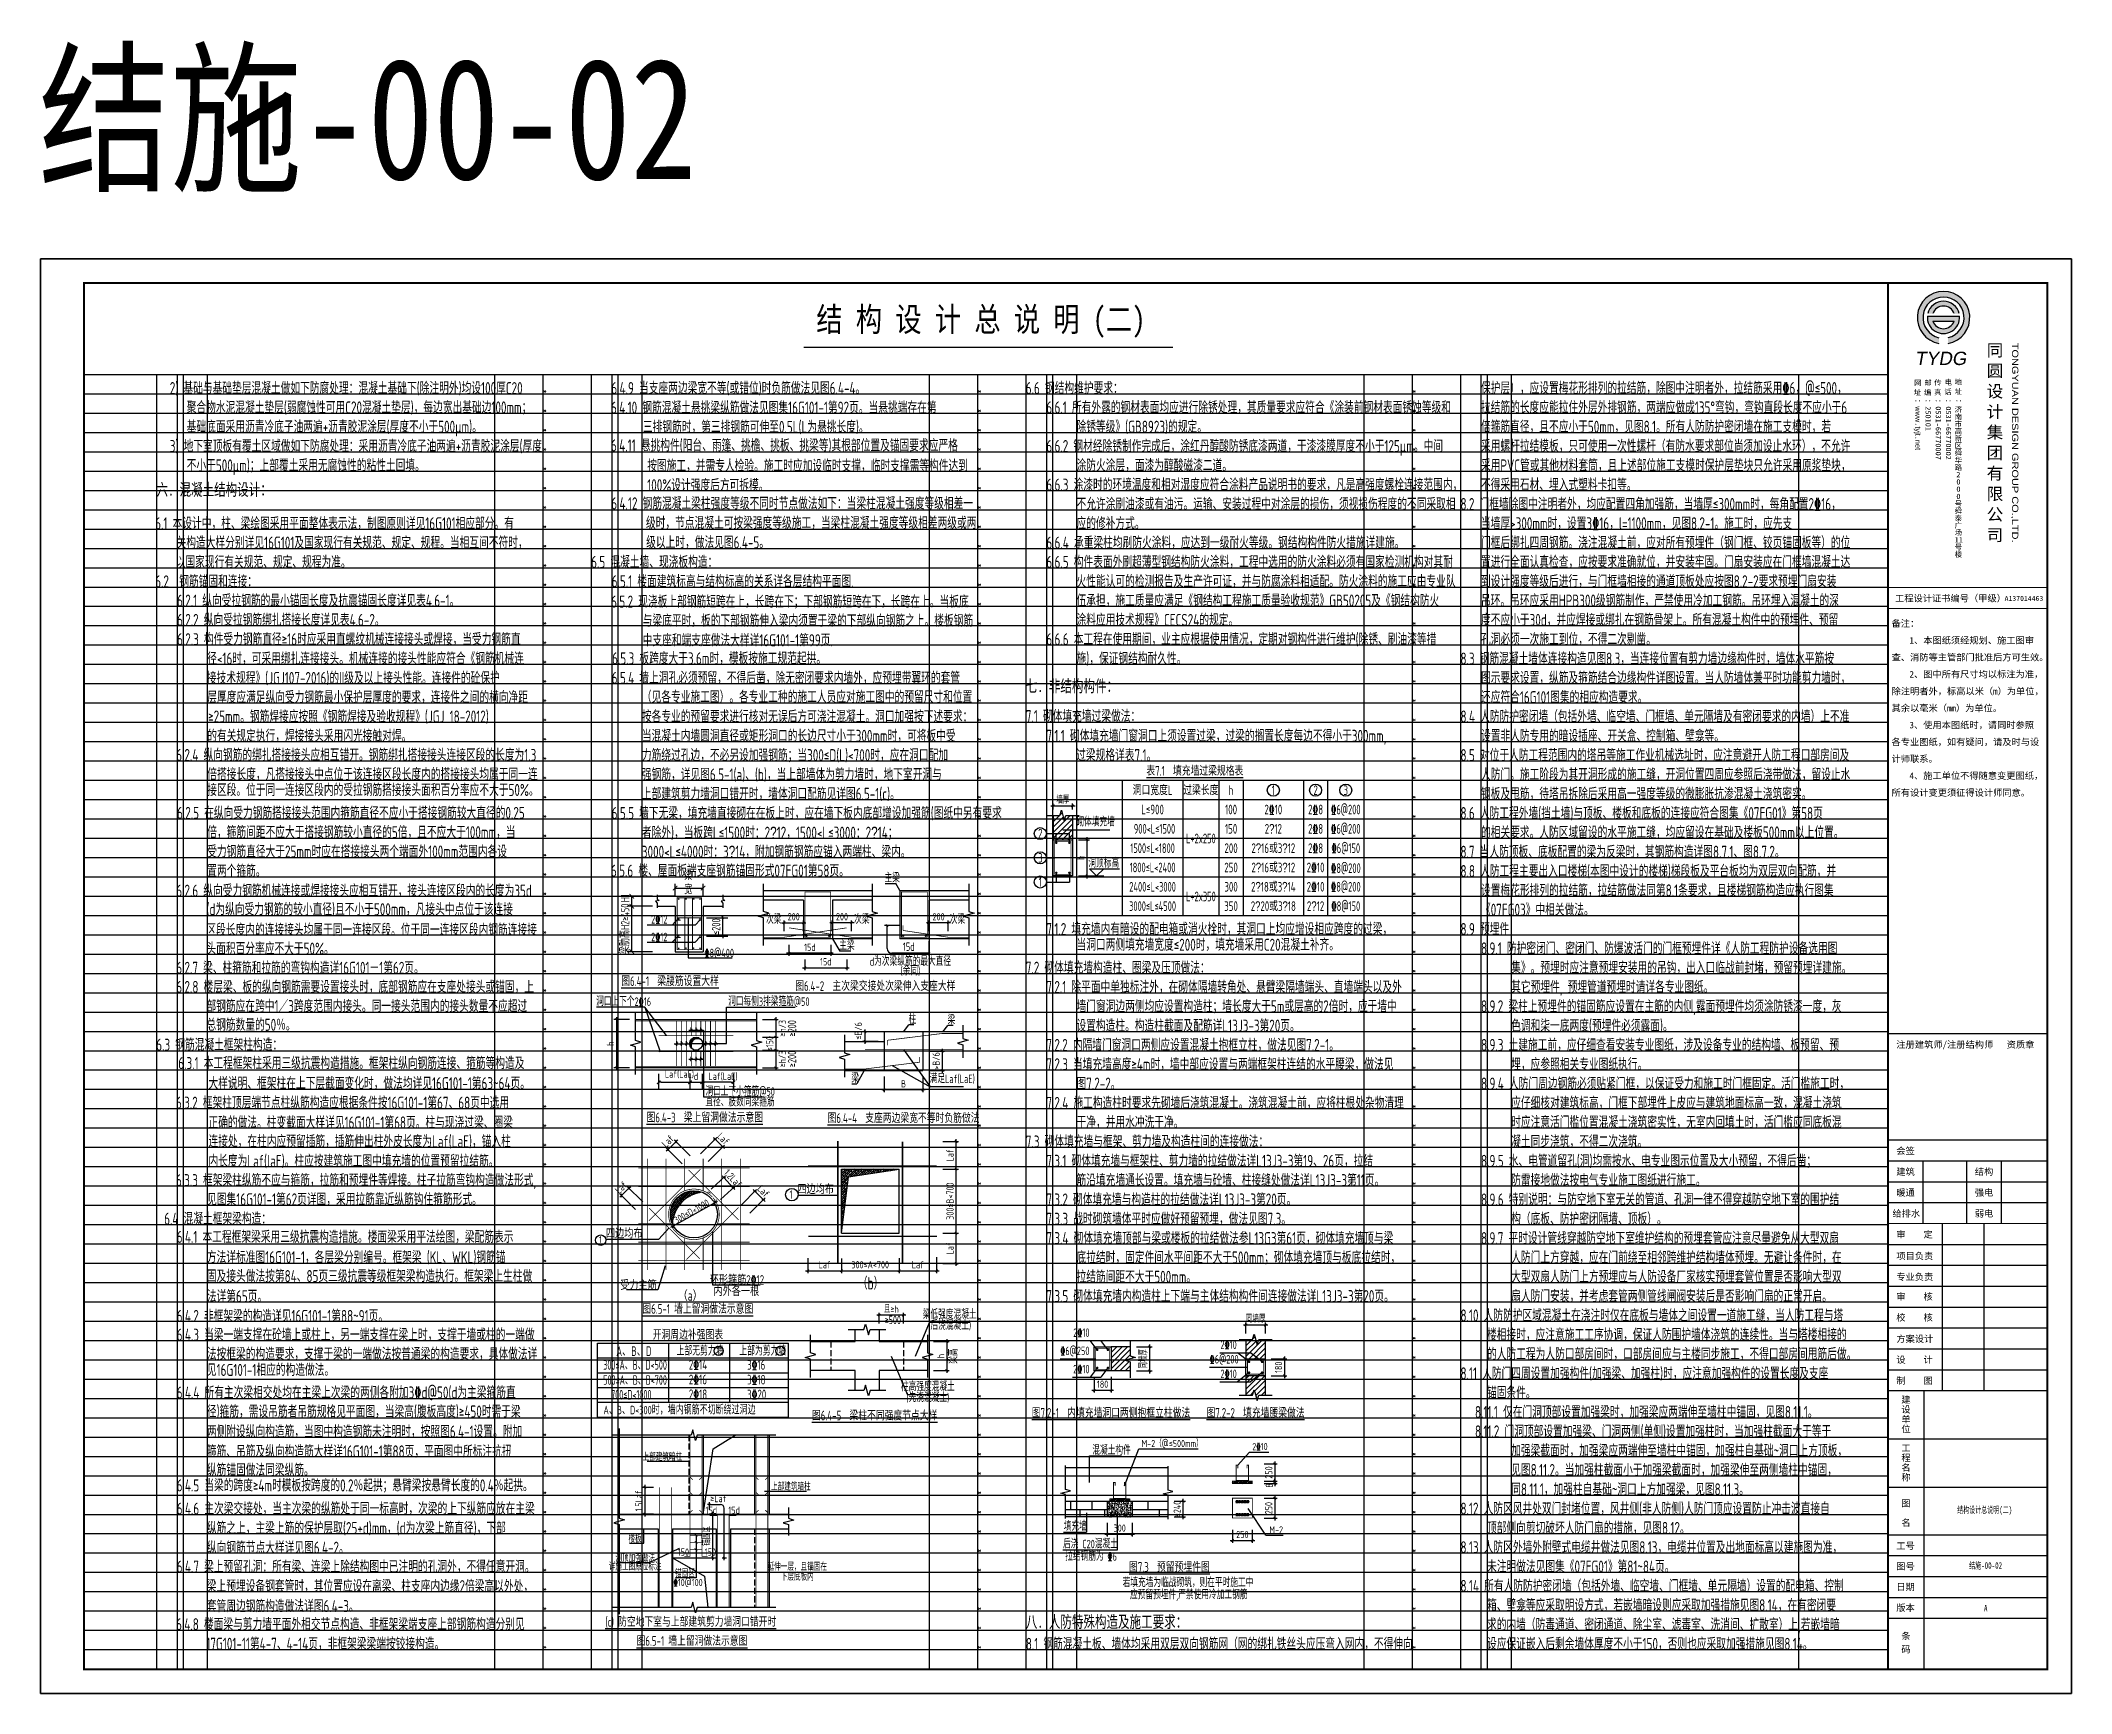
# Model space of a CAD drawing. Extents: x -502255 to 1362592, y -400300 to 332622.
# Drawn here: x 53742 to 137842, y 160126 to 228565 of the extents above; entities that cross this region are included whole.
import ezdxf
from ezdxf.enums import TextEntityAlignment as Align

# ---------------------------------------------------------------- set-up
doc = ezdxf.new("R2010")
doc.units = 0
doc.header["$LTSCALE"] = 1000
doc.header["$MEASUREMENT"] = 0
doc.linetypes.add('DASH', pattern=[0.35, 0.25, -0.1])
for name, color, linetype in [('DETL', 7, 'Continuous'), ('DETL_TEXT', 7, 'Continuous'), ('DIM', 3, 'Continuous'), ('ECA_TK', 7, 'Continuous'), ('GANG-JIN', 6, 'Continuous'), ('HATCH', 253, 'Continuous'), ('HOLE', 5, 'Continuous'), ('HOLE_HATCH', 254, 'Continuous'), ('LZ_HATCH', 31, 'Continuous'), ('LZ_STEEL', 1, 'Continuous'), ('MENCHUANG', 2, 'Continuous'), ('NUM', 7, 'Continuous'), ('PUB-DIM', 3, 'Continuous'), ('REIN', 1, 'Continuous'), ('REINL', 1, 'Continuous'), ('STEL_BOLT', 1, 'Continuous'), ('TAB', 7, 'Continuous'), ('TAB_TEXT', 7, 'Continuous'), ('TEXT', 53, 'Continuous'), ('THIN', 7, 'Continuous'), ('TITL', 7, 'Continuous'), ('tk', 7, 'Continuous'), ('WALL', 2, 'Continuous'), ('文字', 7, 'Continuous'), ('标注', 7, 'Continuous'), ('标注尺寸', 7, 'Continuous'), ('钢筋线', 1, 'Continuous')]:
    doc.layers.add(name, color=color, linetype=linetype)
doc.styles.add('CCDI_T0G_01', font='arial.ttf')
doc.styles.add('hztxt', font='tssdeng2.shx', dxfattribs={"width": 0.7, "height": 300, "bigfont": 'tssdchn.shx'})
doc.styles.add('SUNTXT', font='', dxfattribs={"height": 2.5})
doc.styles.add('TSSD_Dimension', font='tssdeng.shx', dxfattribs={"width": 0.7, "bigfont": 'Tssdchn.shx'})
doc.styles.add('TSSD_Label', font='tssdeng2.shx', dxfattribs={"width": 0.7, "bigfont": 'tssdchn.shx'})
doc.styles.add('TSSD_Norm', font='tssdeng.shx', dxfattribs={"bigfont": 'hztxt.shx'})
doc.styles.add('TSSD_Rein', font='tssdeng2.shx', dxfattribs={"width": 0.7, "bigfont": 'hztxt.shx'})
doc.styles.add('tyad', font='swissk.ttf', dxfattribs={"height": 2.5})
doc.styles.add('XING', font='tssdeng.shx', dxfattribs={"width": 0.7, "height": 3, "bigfont": 'HZTXT.shx'})
doc.styles.add('黑体', font='simhei.ttf', dxfattribs={"width": 0.65})
doc.styles.get('SUNTXT').set_extended_font_data('SimSun')
doc.dimstyles.new('TSSD_100_100', dxfattribs={"dimtxt": 300, "dimasz": 100, "dimexe": 100, "dimexo": 250, "dimgap": 100, "dimtad": 1, "dimdec": 0, "dimzin": 0, "dimdsep": 46, "dimtxsty": 'TSSD_Dimension', "dimblk": 'ARCHTICK', "dimblk1": 'ARCHTICK', "dimblk2": 'ARCHTICK', "dimcen": 0, "dimdle": 100, "dimclrt": 7, "dimadec": 0, "dimazin": 0, "dimtfac": 1, "dimtdec": 0, "dimtix": 1, "dimtmove": 2, "dimatfit": 3, "dimfxl": 1, "dimtolj": 1, "dimtzin": 0, "dimarcsym": 0})
doc.dimstyles.new('TSSD_25_100', dxfattribs={"dimtxt": 300, "dimasz": 100, "dimexe": 100, "dimexo": 250, "dimgap": 100, "dimtad": 1, "dimdec": 0, "dimlfac": 0.25, "dimzin": 0, "dimdsep": 46, "dimtxsty": 'TSSD_Dimension', "dimblk": 'ARCHTICK', "dimblk1": 'ARCHTICK', "dimblk2": 'ARCHTICK', "dimcen": 0, "dimdle": 100, "dimclrt": 7, "dimadec": 0, "dimazin": 0, "dimtfac": 1, "dimtdec": 0, "dimtix": 1, "dimtmove": 2, "dimatfit": 3, "dimfxl": 1, "dimtolj": 1, "dimtzin": 0, "dimarcsym": 0})
doc.dimstyles.new('TSSD_50_100', dxfattribs={"dimtxt": 300, "dimasz": 100, "dimexe": 100, "dimexo": 250, "dimgap": 100, "dimtad": 1, "dimdec": 0, "dimlfac": 0.5, "dimzin": 0, "dimdsep": 46, "dimtxsty": 'TSSD_Dimension', "dimblk": 'ARCHTICK', "dimblk1": 'ARCHTICK', "dimblk2": 'ARCHTICK', "dimcen": 0, "dimdle": 100, "dimclrt": 7, "dimadec": 0, "dimazin": 0, "dimtfac": 1, "dimtdec": 0, "dimtix": 1, "dimtmove": 2, "dimatfit": 3, "dimfxl": 1, "dimtolj": 1, "dimtzin": 0, "dimarcsym": 0})
pattern_1 = [(45, (112728.43, -1399.17), (-112.2532, 112.2532), [])]

msp = doc.modelspace()

# ---------------------------------------------------------------- texts
at = {"style": 'TSSD_Rein', "width": 0.7}
msp.add_text('≤200', height=350, rotation=90, dxfattribs=at).set_placement((81889.2, 191535.7))
for s, height, style, width, p in [('1', 342.9, 'TSSD_Rein', 0.7, (84757.3, 180610.4)), ('1', 288, 'TSSD_Rein', 0.7, (76868.6, 178772.1)), ('开洞周边补强图表', 400, 'hztxt', 0.7, (79092.9, 174777.8)), ('A、B、D', 400, 'TSSD_Rein', 0.7, (77581.4, 174097.3)), ('上部无剪力墙', 400, 'TSSD_Rein', 0.6, (80077.5, 174115.2)), ('1', 300, 'TSSD_Rein', 0.7, (81744.8, 174169.7)), ('上部为剪力墙', 400, 'TSSD_Rein', 0.6, (82676.5, 174115.2)), ('1', 300, 'TSSD_Rein', 0.7, (84294.1, 174169.7)), ('300≤A、B、D<500', 400, 'TSSD_Rein', 0.6, (77040.6, 173528.3)), ('500≤A、B、D<700', 400, 'TSSD_Rein', 0.6, (77040.6, 172903)), ('2\x8414', 400, 'TSSD_Rein', 0.7, (80588.1, 173537.2)), ('2\x8416', 400, 'TSSD_Rein', 0.7, (80588.1, 172924.8)), ('3\x8416', 400, 'TSSD_Rein', 0.7, (82998.1, 173528.2)), ('3\x8418', 400, 'TSSD_Rein', 0.7, (82998.1, 172915.8)), ('700≤D<1000', 400, 'TSSD_Rein', 0.6, (77365.6, 172290.6)), ('2\x8418', 400, 'TSSD_Rein', 0.7, (80588.1, 172312.3)), ('3\x8420', 400, 'TSSD_Rein', 0.7, (82998.1, 172303.3)), ('A、B、D<300时，墙内钢筋不切断绕过洞边', 350, 'TSSD_Rein', 0.7, (77049.4, 171683.6))]:
    msp.add_text(s, height=height, dxfattribs=dict(style=style, width=width)).set_placement(p)
for s, p in [('四边均布', (85837.2, 181032.7)), ('四边均布', (77911.4, 179195.4)), ('环形箍筋2\x8412', (82579.6, 177274)), ('受力主筋', (78500.1, 177057.2)), ('内外各一根', (82555.3, 176810.9))]:
    msp.add_text(s, height=400, dxfattribs=at).set_placement(p, align=Align.MIDDLE)
at = {"color": 0, "style": 'XING', "width": 0.7}
msp.add_text('（a）', height=432, dxfattribs=at).set_placement((80131.7, 176382.3))
msp.add_text('（b）', height=514.29, dxfattribs=at).set_placement((88113, 177137.1), align=Align.MIDDLE)
at = {"insert": (80561.8, 193686.5), "char_height": 350, "width": 0.612, "attachment_point": 5, "style": 'TSSD_Rein'}
msp.add_mtext('梁宽', dxfattribs=at)
at = {"layer": 'DETL', "color": 7, "insert": (81808.5, 168193.8), "char_height": 300, "attachment_point": 5, "style": 'TSSD_Dimension'}
msp.add_mtext('\\A1;≥Laf', dxfattribs=at)
at = {"layer": 'DETL_TEXT', "style": 'TSSD_Label', "width": 0.7}
for s, p in [('砌体填充墙', (97431.6, 195926.2)), ('梁低强度混凝土', (91389.9, 175531.9)), ('(后浇混凝土)', (91389.9, 175081.9)), ('2\x8410', (96843.1, 174781.9)), ('\x846@250', (96573, 174028.7)), ('\x846@200', (102754.8, 173680.5)), ('2\x8410', (102940.3, 174282.7)), ('2\x8410', (96843.1, 173275.6)), ('2\x8410', (102940.3, 173078.3)), ('柱高强度混凝土', (90484.1, 172540.7)), ('(先浇混凝土)', (90484.1, 172090.7))]:
    msp.add_text(s, height=350, dxfattribs=at).set_placement(p, align=Align.BOTTOM_CENTER)
for s, p in [('主梁', (88690.9, 193709.8)), ('主梁', (86815.4, 190910.6)), ('洞口上下个2\x8416', (76745, 188596.1)), ('洞口每侧3排梁箍筋@50', (82212.8, 188596.1)), ('柱', (89682.7, 187855.5)), ('梁', (91301.6, 187837)), ('洞口上下小箍筋@50', (81271.6, 184872.8)), ('梁', (87318, 185413.3)), ('直径、肢数同梁箍筋', (81271.6, 184436.8))]:
    msp.add_text(s, height=350, dxfattribs=at).set_placement(p)
for p in [(84104.3, 192171.4), (87754.3, 192171.4), (91715, 192171.4)]:
    msp.add_text('次梁', height=350, dxfattribs=at).set_placement(p, align=Align.MIDDLE_CENTER)
at = {"layer": 'DETL_TEXT', "style": 'TSSD_Label'}
for s, width, p in [('d为次梁纵筋的最大直径', 0.7, (89761.8, 190256.4)), ('(余同)', 0.7, (89761.8, 189863.3)), ('≥500', 0.65, (89034.8, 175415.1))]:
    msp.add_text(s, height=350, dxfattribs=dict(at, width=width)).set_placement(p, align=Align.CENTER)
at = {"layer": 'DETL_TEXT', "style": 'TSSD_Label', "width": 0.7}
msp.add_text('满足L\x8eaf\x8f(L\x8eaE\x8f)', height=350, dxfattribs=at).set_placement((90558.2, 185295.8), align=Align.BOTTOM_LEFT)
at = {"layer": 'DIM', "color": 7, "style": 'TSSD_Dimension', "width": 0.7}
msp.add_text('L\x8eaf\x8f(L\x8eaE\x8f)', height=300, dxfattribs=at).set_placement((79595.6, 185530.4), align=Align.BOTTOM_LEFT)
msp.add_text('L\x8eaf\x8f(L\x8eaE\x8f)', height=300, dxfattribs=at).set_placement((81400.2, 185530.4))
at = {"layer": 'DIM', "color": 7, "insert": (89694.3, 191046.4), "char_height": 350, "attachment_point": 5, "style": 'TSSD_Dimension'}
msp.add_mtext('\\A1;15d', dxfattribs=at)
at = {"layer": 'DIM', "color": 7, "char_height": 350, "attachment_point": 5, "rotation": 90, "style": 'TSSD_Dimension'}
for s, insert in [('≥200', (84859.4, 187665.4)), ('≥200', (84859.4, 186395.4)), ('梁高', (91544.5, 174093.3))]:
    msp.add_mtext(s, dxfattribs=dict(at, insert=insert))
at = {"layer": 'PUB-DIM', "color": 7, "insert": (80702.6, 180086), "char_height": 288, "attachment_point": 5, "rotation": 29.361084, "style": 'TSSD_Rein'}
msp.add_mtext('300≤D<1000', dxfattribs=at)
at = {"layer": 'TAB_TEXT', "style": 'TSSD_Label'}
for s, width, p in [('%%U表7.1  填充墙过梁规格表', 0.7, (101541.8, 198326.2)), ('洞口宽度L', 0.7, (99791.8, 197526.2)), ('过梁长度', 0.7, (101788.7, 197526.2)), ('h', 0.7, (103041.8, 197526.2)), ('1', 0.7, (104791.8, 197526.2)), ('2', 0.7, (106541.8, 197526.2)), ('3', 0.7, (107791.8, 197526.2)), ('L≤900', 0.7, (99791.8, 196726.2)), ('100', 0.7, (103041.8, 196726.2)), ('2\x8410', 0.7, (104791.8, 196726.2)), ('2\x848', 0.7, (106541.8, 196726.2)), ('\x846@200', 0.65, (107791.8, 196726.2)), ('900<L≤1500', 0.65, (99871.7, 195926.2)), ('150', 0.7, (103041.8, 195926.2)), ('2\ue53212', 0.7, (104791.8, 195926.2)), ('2\x848', 0.7, (106541.8, 195926.2)), ('\x846@200', 0.65, (107791.8, 195926.2)), ('2', 0.7, (95141.8, 195728.4)), ('1500≤L<1800', 0.65, (99791.8, 195126.2)), ('L+2x250', 0.65, (101791.8, 195526.2)), ('200', 0.7, (103041.8, 195126.2)), ('2\ue53216或3\ue53212', 0.7, (104791.8, 195126.2)), ('2\x848', 0.7, (106541.8, 195126.2)), ('\x846@150', 0.65, (107791.8, 195126.2)), ('3', 0.7, (95141.8, 194726.2)), ('1800≤L<2400', 0.65, (99791.8, 194326.2)), ('250', 0.7, (103041.8, 194326.2)), ('2\ue53216或3\ue53212', 0.7, (104791.8, 194326.2)), ('2\x8410', 0.7, (106541.8, 194326.2)), ('\x848@200', 0.65, (107794.9, 194297.8)), ('1', 0.7, (95141.8, 193724)), ('2400≤L<3000', 0.65, (99791.8, 193526.2)), ('300', 0.7, (103041.8, 193526.2)), ('2\ue53218或3\ue53214', 0.7, (104791.8, 193526.2)), ('2\x8410', 0.7, (106541.8, 193526.2)), ('\x848@200', 0.65, (107791.8, 193526.2)), ('3000≤L≤4500', 0.65, (99791.8, 192726.2)), ('L+2x350', 0.65, (101791.8, 193126.2)), ('350', 0.7, (103041.8, 192726.2)), ('2\ue53220或3\ue53218', 0.7, (104791.8, 192726.2)), ('2\ue53212', 0.7, (106541.8, 192726.2)), ('\x848@150', 0.65, (107791.8, 192726.2))]:
    msp.add_text(s, height=400, dxfattribs=dict(at, width=width)).set_placement(p, align=Align.MIDDLE_CENTER)
at = {"layer": 'TEXT', "width": 0.7}
for s, style, p in [('2) 基础与基础垫层混凝土做如下防腐处理：混凝土基础下(除注明外)均设100厚C20', 'TSSD_Label', (59091.8, 213926.2)), ('6.4.9 当支座两边梁宽不等(或错位)时负筋做法见图6.4-4。', 'TSSD_Label', (77376.6, 213926.8)), ('6.6 钢结构维护要求：', 'TSSD_Label', (94541.8, 213926.2)), ('保护层），应设置梅花形排列的拉结筋，除图中注明者外，拉结筋采用\x846，@≤500，', 'TSSD_Label', (113391.8, 213926.2)), ('聚合物水泥混凝土垫层(弱腐蚀性可用C20混凝土垫层)，每边宽出基础边100mm；', 'TSSD_Label', (59791.8, 213126.2)), ('6.4.10 钢筋混凝土悬挑梁纵筋做法见图集16G101-1第92页。当悬挑端存在第', 'TSSD_Label', (77362.1, 213117.9)), ('6.6.1 所有外露的钢材表面均应进行除锈处理，其质量要求应符合《涂装前钢材表面锈蚀等级和', 'TSSD_Label', (95391.8, 213126.2)), ('拉结筋的长度应能拉住外层外排钢筋，两端应做成135°弯钩，弯钩直段长度不应小于6', 'TSSD_Label', (113391.8, 213126.2)), ('基础底面采用沥青冷底子油两遍+沥青胶泥涂层(厚度不小于500μm)。', 'TSSD_Label', (59791.8, 212326.2)), ('除锈等级》(GB8923)的规定。', 'TSSD_Label', (96641.8, 212326.2)), ('倍箍筋直径，且不应小于50mm，见图8.1。所有人防防护密闭墙在施工支模时，若', 'TSSD_Label', (113391.8, 212326.2)), ('3) 地下室顶板有覆土区域做如下防腐处理：采用沥青冷底子油两遍+沥青胶泥涂层(厚度', 'TSSD_Label', (59091.8, 211526.2)), ('6.4.11 悬挑构件(阳台、雨篷、挑檐、挑板、挑梁等)其根部位置及锚固要求应严格', 'TSSD_Label', (77362.1, 211555.4)), ('6.6.2 钢材经除锈制作完成后，涂红丹醇酸防锈底漆两道，干漆漆膜厚度不小于125μm。中间', 'TSSD_Label', (95391.8, 211526.2)), ('采用螺杆拉结模板，只可使用一次性螺杆（有防水要求部位尚须加设止水环），不允许', 'TSSD_Label', (113391.8, 211526.2)), ('不小于500μm)；上部覆土采用无腐蚀性的粘性土回填。', 'TSSD_Label', (59791.8, 210726.2)), ('按图施工，并需专人检验。施工时应加设临时支撑，临时支撑需等构件达到', 'TSSD_Label', (78862.1, 210712.3)), ('涂防火涂层，面漆为醇酸磁漆二道。', 'TSSD_Label', (96641.8, 210726.2)), ('采用PVC管或其他材料套筒，且上述部位施工支模时保护层垫块只允许采用原浆垫块，', 'TSSD_Label', (113391.8, 210726.2)), ('六. 混凝土结构设计：', '黑体', (58541.8, 209726.1)), ('100%%%设计强度后方可拆模。', 'TSSD_Label', (78862.1, 209905.3)), ('6.6.3 涂漆时的环境温度和相对湿度应符合涂料产品说明书的要求，凡是高强度螺栓连接范围内，', 'TSSD_Label', (95391.8, 209926.2)), ('不得采用石材、埋入式塑料卡扣等。', 'TSSD_Label', (113391.8, 209926.2)), ('6.4.12 钢筋混凝土梁柱强度等级不同时节点做法如下：当梁柱混凝土强度等级相差一', 'TSSD_Label', (77374.6, 209153.6)), ('不允许涂刷油漆或有油污。运输、安装过程中对涂层的损伤，须视损伤程度的不同采取相', 'TSSD_Label', (96641.8, 209126.2)), ('8.2 门框墙除图中注明者外，均应配置四角加强筋，当墙厚≤300mm时，每角配置2\x8416，', 'TSSD_Label', (112541.8, 209126.2)), ('6.1 本设计中，柱、梁绘图采用平面整体表示法，制图原则详见16G101相应部分。有', 'TSSD_Label', (58487.9, 208326.2)), ('级时，节点混凝土可按梁强度等级施工，当梁柱混凝土强度等级相差两级或两', 'TSSD_Label', (78811.4, 208345.8)), ('应的修补方式。', 'TSSD_Label', (96641.8, 208326.2)), ('当墙厚>300mm时，设置3\x8416，l=1100mm，见图8.2-1。施工时，应先支', 'TSSD_Label', (113391.8, 208326.2)), ('关构造大样分别详见16G101及国家现行有关规范、规定、规程。当相互间不符时，', 'TSSD_Label', (59372.5, 207526.2)), ('级以上时，做法见图6.4-5。', 'TSSD_Label', (78819.2, 207538)), ('6.6.4 承重梁柱均刷防火涂料，应达到一级耐火等级。钢结构构件防火措施详建施。', 'TSSD_Label', (95391.8, 207526.2)), ('门框后绑扎四周钢筋。浇注混凝土前，应对所有预埋件（钢门框、铰页锚固板等）的位', 'TSSD_Label', (113391.8, 207526.2)), ('以国家现行有关规范、规定、规程为准。', 'TSSD_Label', (59336.7, 206722.3)), ('6.5 混凝土墙、现浇板构造：', 'TSSD_Label', (76541.8, 206726.2)), ('6.6.5 构件表面外刷超薄型钢结构防火涂料，工程中选用的防火涂料必须有国家检测机构对其耐', 'TSSD_Label', (95391.8, 206726.2)), ('置进行全面认真检查，应按要求准确就位，并安装牢固。门扇安装应在门框墙混凝土达', 'TSSD_Label', (113391.8, 206726.2)), ('6.2  钢筋锚固和连接：', 'TSSD_Label', (58487.9, 205922.4)), ('6.5.1 楼面建筑标高与结构标高的关系详各层结构平面图.', 'TSSD_Label', (77391.8, 205926.2)), ('火性能认可的检测报告及生产许可证，并与防腐涂料相适配。防火涂料的施工应由专业队', 'TSSD_Label', (96641.8, 205926.2)), ('到设计强度等级后进行，与门框墙相接的通道顶板处应按图8.2-2要求预埋门扇安装', 'TSSD_Label', (113391.8, 205926.2)), ('6.2.1 纵向受拉钢筋的最小锚固长度及抗震锚固长度详见表4.6-1。', 'TSSD_Label', (59391.8, 205126.2)), ('6.5.2 现浇板上部钢筋短跨在上，长跨在下；下部钢筋短跨在下，长跨在上。当板底', 'TSSD_Label', (77368.2, 205084.8)), ('伍承担，施工质量应满足《钢结构工程施工质量验收规范》GB50205及《钢结构防火', 'TSSD_Label', (96641.8, 205126.2)), ('吊环。吊环应采用HPB300级钢筋制作，严禁使用冷加工钢筋。吊环埋入混凝土的深', 'TSSD_Label', (113391.8, 205126.2)), ('6.2.2 纵向受拉钢筋绑扎搭接长度详见表4.6-2。', 'TSSD_Label', (59391.8, 204326.2)), ('与梁底平时，板的下部钢筋伸入梁内须置于梁的下部纵向钢筋之上。楼板钢筋', 'TSSD_Label', (78675.1, 204294.3)), ('涂料应用技术规程》CECS24的规定。', 'TSSD_Label', (96641.8, 204326.2)), ('度不应小于30d，并应焊接或绑扎在钢筋骨架上。所有混凝土构件中的预埋件、预留', 'TSSD_Label', (113391.8, 204326.2)), ('6.2.3 构件受力钢筋直径≥16时应采用直螺纹机械连接接头或焊接，当受力钢筋直', 'TSSD_Label', (59391.8, 203526.2)), ('中支座和端支座做法大样详16G101-1第99页.', 'TSSD_Label', (78675.1, 203484.8)), ('6.6.6 本工程在使用期间，业主应根据使用情况，定期对钢构件进行维护(除锈、刷油漆等措', 'TSSD_Label', (95391.8, 203526.2)), ('孔洞必须一次施工到位，不得二次剔凿。', 'TSSD_Label', (113391.8, 203526.2)), ('径<16时，可采用绑扎连接接头。机械连接的接头性能应符合《钢筋机械连', 'TSSD_Label', (60641.8, 202726.2)), ('6.5.3 板跨度大于3.6m时，模板按施工规范起拱。', 'TSSD_Label', (77408.4, 202733.9)), ('施)，保证钢结构耐久性。', 'TSSD_Label', (96641.8, 202726.2)), ('8.3 钢筋混凝土墙体连接构造见图8.3，当连接位置有剪力墙边缘构件时，墙体水平筋按', 'TSSD_Label', (112541.8, 202726.2)), ('接技术规程》(JGJ107-2016)的II级及以上接头性能。连接件的砼保护', 'TSSD_Label', (60625.2, 201922.4)), ('6.5.4 墙上洞孔必须预留，不得后凿，除无密闭要求内墙外，应预埋带翼环的套管', 'TSSD_Label', (77391.8, 201926.2)), ('七. 非结构构件：', '黑体', (94541.8, 201593.6)), ('图示要求设置，纵筋及箍筋结合边缘构件详图设置。当人防墙体兼平时功能剪力墙时，', 'TSSD_Label', (113391.8, 201926.2)), ('层厚度应满足纵向受力钢筋最小保护层厚度的要求，连接件之间的横向净距', 'TSSD_Label', (60641.8, 201126.2)), ('（见各专业施工图）。各专业工种的施工人员应对施工图中的预留尺寸和位置', 'TSSD_Label', (78641.8, 201135.7)), ('还应符合16G101图集的相应构造要求。', 'TSSD_Label', (113391.8, 201126.2)), ('≥25mm。钢筋焊接应按照《钢筋焊接及验收规程》(JGJ 18-2012)', 'TSSD_Label', (60680.4, 200326.2)), ('按各专业的预留要求进行核对无误后方可浇注混凝土。洞口加强按下述要求：', 'TSSD_Label', (78641.8, 200326.2)), ('7.1 砌体填充墙过梁做法：', 'TSSD_Label', (94541.8, 200343.9)), ('8.4 人防防护密闭墙（包括外墙、临空墙、门框墙、单元隔墙及有密闭要求的内墙）上不准', 'TSSD_Label', (112541.8, 200326.2)), ('的有关规定执行，焊接接头采用闪光接触对焊。', 'TSSD_Label', (60641.8, 199526.2)), ('当混凝土内墙圆洞直径或矩形洞口的长边尺寸小于300mm时，可将板中受', 'TSSD_Label', (78641.8, 199526.2)), ('7.1.1 砌体填充墙门窗洞口上须设置过梁，过梁的搁置长度每边不得小于300mm,', 'TSSD_Label', (95391.8, 199526.2)), ('设置非人防专用的暗设插座、开关盒、控制箱、壁龛等。', 'TSSD_Label', (113391.8, 199526.2)), ('6.2.4 纵向钢筋的绑扎搭接接头应相互错开。钢筋绑扎搭接接头连接区段的长度为1.3', 'TSSD_Label', (59357.6, 198735.3)), ('倍搭接长度，凡搭接接头中点位于该连接区段长度内的搭接接头均属于同一连', 'TSSD_Label', (60641.8, 197935.3)), ('强钢筋，详见图6.5-1(a)、(b)，当上部墙体为剪力墙时，地下室开洞与', 'TSSD_Label', (78641.8, 197926.2)), ('力筋绕过孔边，不必另设加强钢筋；当300≤D(L)<700时，应在洞口配加', 'TSSD_Label', (78641.8, 198726.2)), ('过梁规格详表7.1。', 'TSSD_Label', (96628, 198726.2)), ('8.5 对位于人防工程范围内的塔吊等施工作业机械选址时，应注意避开人防工程口部房间及', 'TSSD_Label', (112541.8, 198726.2)), ('人防门。施工阶段为其开洞形成的施工缝，开洞位置四周应参照后浇带做法，留设止水', 'TSSD_Label', (113391.8, 197926.2)), ('上部建筑剪力墙洞口错开时，墙体洞口配筋见详图6.5-1(c)。', 'TSSD_Label', (78641.8, 197126.2)), ('钢板及甩筋，待塔吊拆除后采用高一强度等级的微膨胀抗渗混凝土浇筑密实。', 'TSSD_Label', (113391.8, 197126.2)), ('6.2.5 在纵向受力钢筋搭接接头范围内箍筋直径不应小于搭接钢筋较大直径的0.25', 'TSSD_Label', (59391.8, 196335.3)), ('6.5.5 墙下无梁，填充墙直接砌在在板上时，应在墙下板内底部增设加强筋(图纸中另有要求', 'TSSD_Label', (77391.8, 196326.2)), ('8.6 人防工程外墙(挡土墙)与顶板、楼板和底板的连接应符合图集《07FG01》第58页', 'TSSD_Label', (112541.8, 196326.2)), ('倍，箍筋间距不应大于搭接钢筋较小直径的5倍，且不应大于100mm，当', 'TSSD_Label', (60641.8, 195535.3)), ('者除外)，当板跨L≤1500时：2\ue53212，1500<L≤3000：2\ue53214；', 'TSSD_Label', (78641.8, 195515.4)), ('的相关要求。人防区域留设的水平施工缝，均应留设在基础及楼板500mm以上位置。', 'TSSD_Label', (113391.8, 195526.2)), ('受力钢筋直径大于25mm时应在搭接接头两个端面外100mm范围内各设', 'TSSD_Label', (60641.8, 194735.3)), ('3000<L≤4000时：3\ue53214，附加钢筋钢筋应锚入两端柱、梁内。', 'TSSD_Label', (78641.8, 194726.2)), ('8.7 当人防顶板、底板配置的梁为反梁时，其钢筋构造详图8.7.1、图8.7.2。', 'TSSD_Label', (112541.8, 194726.2)), ('置两个箍筋。', 'TSSD_Label', (60641.8, 193935.3)), ('6.5.6 楼、屋面板端支座钢筋锚固形式07FG01第58页。', 'TSSD_Label', (77359.7, 193942.7)), ('8.8 人防工程主要出入口楼梯(本图中设计的楼梯)梯段板及平台板均为双层双向配筋，并', 'TSSD_Label', (112541.8, 193926.2)), ('6.2.6 纵向受力钢筋机械连接或焊接接头应相互错开，接头连接区段内的长度为35d', 'TSSD_Label', (59358.8, 193115.1)), ('设置梅花形排列的拉结筋，拉结筋做法同第8.1条要求，且楼梯钢筋构造应执行图集', 'TSSD_Label', (113391.8, 193126.2)), ('(d为纵向受力钢筋的较小直径)且不小于500mm，凡接头中点位于该连接', 'TSSD_Label', (60608.8, 192344.4)), ('《07FG03》中相关做法。', 'TSSD_Label', (113391.8, 192326.2)), ('区段长度内的连接接头均属于同一连接区段。位于同一连接区段内钢筋连接接', 'TSSD_Label', (60608.8, 191494.9)), ('7.1.2 填充墙内有暗设的配电箱或消火栓时，其洞口上均应增设相应跨度的过梁，', 'TSSD_Label', (95391.8, 191526.2)), ('8.9 预埋件', 'TSSD_Label', (112541.8, 191526.2)), ('头面积百分率应不大于50%%%。', 'TSSD_Label', (60608.8, 190715)), ('8.9.1 防护密闭门、密闭门、防爆波活门的门框预埋件详《人防工程防护设备选用图', 'TSSD_Label', (113391.8, 190726.2)), ('6.2.7 梁、柱箍筋和拉筋的弯钩构造详16G101－1第62页。', 'TSSD_Label', (59358.8, 189921.3)), ('7.2 砌体填充墙构造柱、圈梁及压顶做法：', 'TSSD_Label', (94541.8, 189926.2)), ('集》。预埋时应注意预埋安装用的吊钩，出入口临战前封堵，预留预埋详建施。', 'TSSD_Label', (114641.8, 189926.2)), ('6.2.8 楼层梁、板的纵向钢筋需要设置接头时，底部钢筋应在支座处接头或锚固，上', 'TSSD_Label', (59358.8, 189130.3)), ('7.2.1 除平面中单独标注外，在砌体隔墙转角处、悬臂梁隔墙端头、直墙端头以及外', 'TSSD_Label', (95391.8, 189126.2)), ('其它预埋件, 预埋管道预埋时请详各专业图纸。', 'TSSD_Label', (114641.8, 189126.2)), ('部钢筋应在跨中1／3跨度范围内接头。同一接头范围内的接头数量不应超过', 'TSSD_Label', (60608.8, 188335)), ('墙门窗洞边两侧均应设置构造柱；墙长度大于5m或层高的2倍时，应于墙中', 'TSSD_Label', (96641.8, 188326.2)), ('8.9.2 梁柱上预埋件的锚固筋应设置在主筋的内侧,露面预埋件均须涂防锈漆一度，灰', 'TSSD_Label', (113391.8, 188326.2)), ('总钢筋数量的50％。', 'TSSD_Label', (60608.8, 187561.4)), ('设置构造柱。构造柱截面及配筋详L13J3-3第20页。', 'TSSD_Label', (96641.8, 187526.2)), ('色调和柒一底两度(预埋件必须露面)。', 'TSSD_Label', (114641.8, 187526.2)), ('6.3 钢筋混凝土框架柱构造：', 'TSSD_Label', (58529.5, 186735.2)), ('7.2.2 内隔墙门窗洞口两侧应设置混凝土抱框立柱，做法见图7.2-1。', 'TSSD_Label', (95391.8, 186726.2)), ('8.9.3 土建施工前，应仔细查看安装专业图纸，涉及设备专业的结构墙、板预留、预', 'TSSD_Label', (113391.8, 186726.2)), ('7.2.3 当填充墙高度≥4m时，墙中部应设置与两端框架柱连结的水平腰梁，做法见', 'TSSD_Label', (95391.8, 185926.2)), ('埋，应参照相关专业图纸执行。', 'TSSD_Label', (114641.8, 185926.2)), ('大样说明、框架柱在上下层截面变化时，做法均详见16G101-1第63~64页。', 'TSSD_Label', (60693.6, 185141.8)), ('图7.2-2。', 'TSSD_Label', (96641.8, 185126.2)), ('8.9.4 人防门周边钢筋必须贴紧门框，以保证受力和施工时门框固定。活门槛施工时，', 'TSSD_Label', (113391.8, 185126.2)), ('6.3.2 框架柱顶层端节点柱纵筋构造应根据条件按16G101-1第67、68页中选用', 'TSSD_Label', (59346.9, 184335.2)), ('7.2.4 施工构造柱时要求先砌墙后浇筑混凝土。浇筑混凝土前，应将柱根处杂物清理', 'TSSD_Label', (95391.8, 184326.2)), ('应仔细核对建筑标高，门框下部埋件上皮应与建筑地面标高一致，混凝土浇筑', 'TSSD_Label', (114641.8, 184326.2)), ('正确的做法。柱变截面大样详见16G101-1第68页。柱与现浇过梁、圈梁', 'TSSD_Label', (60693.6, 183515.1)), ('干净，并用水冲洗干净。', 'TSSD_Label', (96641.8, 183526.2)), ('时应注意活门槛位置混凝土浇筑密实性，无室内回填土时，活门槛应同底板混', 'TSSD_Label', (114641.8, 183526.2)), ('连接处，在柱内应预留插筋，插筋伸出柱外皮长度为Laf(LaE)，锚入柱', 'TSSD_Label', (60693.6, 182735.2)), ('7.3 砌体填充墙与框架、剪力墙及构造柱间的连接做法：', 'TSSD_Label', (94541.8, 182726.2)), ('凝土同步浇筑，不得二次浇筑。', 'TSSD_Label', (114641.8, 182726.2)), ('6.3.3 框架梁柱纵筋不应与箍筋，拉筋和预埋件等焊接。柱子拉筋弯钩构造做法形式,', 'TSSD_Label', (59346.8, 181127.2)), ('内长度为Laf(laE)。柱应按建筑施工图中填充墙的位置预留拉结筋。', 'TSSD_Label', (60693.6, 181920.9)), ('7.3.1 砌体填充墙与框架柱、剪力墙的拉结做法详L13J3-3第19、26页，拉结', 'TSSD_Label', (95391.8, 181926.2)), ('筋沿填充墙通长设置。填充墙与砼墙、柱接缝处做法详L13J3-3第11页。', 'TSSD_Label', (96641.8, 181126.2)), ('8.9.5 水、电管道留孔(洞)均需按水、电专业图示位置及大小预留，不得后凿；', 'TSSD_Label', (113391.8, 181926.2)), ('防雷接地做法按电气专业施工图纸进行施工。', 'TSSD_Label', (114641.8, 181126.2)), ('见图集16G101-1第62页详图，采用拉筋靠近纵筋钩住箍筋形式。', 'TSSD_Label', (60635.1, 180332.9)), ('7.3.2 砌体填充墙与构造柱的拉结做法详L13J3-3第20页。', 'TSSD_Label', (95391.8, 180326.2)), ('8.9.6 特别说明：与防空地下室无关的管道、孔洞一律不得穿越防空地下室的围护结', 'TSSD_Label', (113391.8, 180326.2)), ('6.4 混凝土框架梁构造：', 'TSSD_Label', (58859.3, 179531.2)), ('7.3.3 战时砌筑墙体平时应做好预留预埋，做法见图7.3。', 'TSSD_Label', (95391.8, 179526.2)), ('构（底板、防护密闭隔墙、顶板）。', 'TSSD_Label', (114641.8, 179526.2)), ('7.3.4 砌体填充墙顶部与梁或楼板的拉结做法参L13G3第61页，砌体填充墙顶与梁', 'TSSD_Label', (95391.8, 178726.2)), ('8.9.7 平时设计管线穿越防空地下室维护结构的预埋套管应注意尽量避免从大型双扇', 'TSSD_Label', (113391.8, 178726.2)), ('方法详标准图16G101-1，各层梁分别编号。框架梁 (KL、WKL)钢筋锚', 'TSSD_Label', (60626.1, 177937.2)), ('底拉结时，固定件间水平间距不大于500mm；砌体填充墙顶与板底拉结时，', 'TSSD_Label', (96641.8, 177926.2)), ('人防门上方穿越，应在门前绕至相邻跨维护结构墙体预埋。无避让条件时，在', 'TSSD_Label', (114641.8, 177926.2)), ('拉结筋间距不大于500mm。', 'TSSD_Label', (96641.8, 177126.2)), ('大型双扇人防门上方预埋应与人防设备厂家核实预埋套管位置是否影响大型双', 'TSSD_Label', (114641.8, 177126.2)), ('法详第65页。', 'TSSD_Label', (60626.1, 176317.9)), ('7.3.5 砌体填充墙内构造柱上下端与主体结构构件间连接做法详L13J3-3第20页。', 'TSSD_Label', (95391.8, 176326.2)), ('扇人防门安装，并考虑套管两侧管线闸阀安装后是否影响门扇的正常开启。', 'TSSD_Label', (114641.8, 176326.2)), ('6.4.2 非框架梁的构造详见16G101-1第88~91页。', 'TSSD_Label', (59376.1, 175504.4)), ('8.10 人防防护区域混凝土在浇注时仅在底板与墙体之间设置一道施工缝，当人防工程与塔', 'TSSD_Label', (112541.8, 175526.2)), ('6.4.3 当梁一端支撑在砼墙上或柱上，另一端支撑在梁上时，支撑于墙或柱的一端做', 'TSSD_Label', (59376.1, 174727.1)), ('楼相接时，应注意施工工序协调，保证人防围护墙体浇筑的连续性。当与塔楼相接的', 'TSSD_Label', (113641.8, 174726.2)), ('法按框梁的构造要求，支撑于梁的一端做法按普通梁的构造要求，具体做法详', 'TSSD_Label', (60626.1, 173934.6)), ('的人防工程为人防口部房间时，口部房间应与主楼同步施工，不得口部房间甩筋后做。', 'TSSD_Label', (113641.8, 173926.2)), ('8.11 人防门四周设置加强构件(加强梁、加强柱)时，应注意加强构件的设置长度及支座', 'TSSD_Label', (112541.8, 173126.2)), ('6.4.4 所有主次梁相交处均在主梁上次梁的两侧各附加3\x84d@50(d为主梁箍筋直', 'TSSD_Label', (59376.1, 172334.3)), ('锚固条件。', 'TSSD_Label', (113641.8, 172326.2)), ('径)箍筋，需设吊筋者吊筋规格见平面图，当梁高(腹板高度)≥450时需于梁', 'TSSD_Label', (60626.1, 171547.2)), ('8.11.1 仅在门洞顶部设置加强梁时，加强梁应两端伸至墙柱中锚固，见图8.11.1。', 'TSSD_Label', (113141.8, 171526.2)), ('两侧附设纵向构造筋，当图中构造钢筋未注明时，按照图6.4-1设置。附加', 'TSSD_Label', (60626.1, 170718.8)), ('8.11.2 门洞顶部设置加强梁、门洞两侧(单侧)设置加强柱时，当加强柱截面大于等于', 'TSSD_Label', (113141.8, 170726.2)), ('箍筋、吊筋及纵向构造筋大样详16G101-1第88页，平面图中所标注抗扭', 'TSSD_Label', (60626.1, 169894.4)), ('加强梁截面时，加强梁应两端伸至墙柱中锚固，加强柱自基础~洞口上方顶板，', 'TSSD_Label', (114641.8, 169926.2)), ('纵筋锚固做法同梁纵筋。', 'TSSD_Label', (60626.1, 169128.5)), ('见图8.11.2。当加强柱截面小于加强梁截面时，加强梁伸至两侧墙柱中锚固，', 'TSSD_Label', (114641.8, 169126.2)), ('同8.11.1，加强柱自基础~洞口上方加强梁，见图8.11.3。', 'TSSD_Label', (114641.8, 168326.2)), ('6.4.6 主次梁交接处，当主次梁的纵筋处于同一标高时，次梁的上下纵筋应放在主梁', 'TSSD_Label', (59376.6, 167528.6)), ('8.12 人防区风井处双门封堵位置，风井侧(非人防侧)人防门顶应设置防止冲击波直接自', 'TSSD_Label', (112541.8, 167526.2)), ('纵筋之上，主梁上筋的保护层取(25+d)mm，(d为次梁上筋直径)，下部', 'TSSD_Label', (60626.6, 166722.5)), ('顶部侧向剪切破坏人防门扇的措施，见图8.12。', 'TSSD_Label', (113641.8, 166726.2)), ('6.4.7 梁上预留孔洞：所有梁、连梁上除结构图中已注明的孔洞外，不得任意开洞。', 'TSSD_Label', (59376.6, 165124.6)), ('纵向钢筋节点大样详见图6.4-2。', 'TSSD_Label', (60626.6, 165910.2)), ('8.13 人防区外墙外附壁式电缆井做法见图8.13，电缆井位置及出地面标高以建施图为准，', 'TSSD_Label', (112541.8, 165926.2)), ('未注明做法见图集《07FG01》第81~84页。', 'TSSD_Label', (113641.8, 165126.2)), ('梁上预埋设备钢套管时，其位置应设在离梁、柱支座内边缘2倍梁高以外处，', 'TSSD_Label', (60626.6, 164316)), ('套管周边钢筋构造做法详图6.4-3。', 'TSSD_Label', (60626.6, 163489.7)), ('6.4.8 楼面梁与剪力墙平面外相交节点构造、非框架梁端支座上部钢筋构造分别见', 'TSSD_Label', (59352.7, 162739.5)), ('八. 人防特殊构造及施工要求：', '黑体', (94541.8, 162844.9)), ('17G101-11第4-7、4-14页，非框架梁梁端按铰接构造。', 'TSSD_Label', (60602.7, 161930.9)), ('8.1 钢筋混凝土板、墙体均采用双层双向钢筋网（网的绑扎铁丝头应压弯入网内，不得伸向', 'TSSD_Label', (94541.8, 161926.2))]:
    msp.add_text(s, height=500, dxfattribs=dict(at, style=style)).set_placement(p)
at = {"layer": 'TEXT', "color": 0, "style": 'TSSD_Label', "width": 0.7}
msp.add_text('三排钢筋时，第三排钢筋可伸至0.5L(L为悬挑长度)。', height=500, dxfattribs=at).set_placement((78683.7, 212317.9))
at = {"layer": 'TEXT', "style": 'TSSD_Label', "width": 0.7}
for s, p in [('接区段。位于同一连接区段内的受拉钢筋搭接接头面积百分率应不大于50%%%。', (60641.8, 197135.3)), ('当洞口两侧填充墙宽度≤200时，填充墙采用C20混凝土补齐。', (96641.8, 190726.2)), ('见16G101-1相应的构造做法。', (60626.1, 173119.5)), ('6.4.5 当梁的跨度≥4m时模板按跨度的0.2％起拱；悬臂梁按悬臂长度的0.4％起拱。', (59376.6, 168338.7))]:
    msp.add_text(s, height=500, dxfattribs=at).set_placement(p, align=Align.BOTTOM_LEFT)
for s, p in [('%%U图6.4-1  梁腰筋设置大样', (79809.3, 189419.9)), ('%%U图6.4-2  主次梁交接处次梁伸入支座大样', (88309.3, 189216.3)), ('%%U图6.4-3  梁上留洞做法示意图', (81244.8, 183771.9)), ('%%U图6.4-4  支座两边梁宽不等时负筋做法', (89477.6, 183749.8)), ('%%U图6.4-5  梁柱不同强度节点大样', (88282.7, 171430.6))]:
    msp.add_text(s, height=400, dxfattribs=at).set_placement(p, align=Align.CENTER)
at = {"layer": 'TEXT', "color": 1, "style": 'TSSD_Label', "width": 0.7}
for s, p in [('6.3.1 本工程框架柱采用三级抗震构造措施。框架柱纵向钢筋连接、箍筋等构造及', (59443.6, 185975.3)), ('6.4.1 本工程框架梁采用三级抗震构造措施。楼面梁采用平法绘图，梁配筋表示', (59376.1, 178779.4)), ('固及接头做法按第84、85页三级抗震等级框架梁构造执行。框架梁上生柱做', (60626.1, 177155.3))]:
    msp.add_text(s, height=500, dxfattribs=at).set_placement(p)
at = {"layer": 'TEXT', "style": 'TSSD_Label', "width": 0.7}
for s, p in [('%%u图6.5-1 墙上留洞做法示意图', (80958.1, 175726.7)), ('%%U图7.2-1  内填充墙洞口两侧抱框立柱做法', (98070.1, 171421.1)), ('%%U图7.2-2  填充墙腰梁做法', (104057.5, 171421.1)), ('%%U图7.3  预留预埋件图', (100488, 165039.8)), ('%%U(c) 防空地下室与上部建筑剪力墙洞口错开时', (80667.4, 162768.6)), ('%%u图6.5-1 墙上留洞做法示意图', (80715, 161977.9))]:
    msp.add_text(s, height=400, dxfattribs=at).set_placement(p, align=Align.BOTTOM_CENTER)
at = {"layer": 'TEXT', "color": 4, "style": 'TSSD_Label', "width": 0.7}
for s, p in [('8.14 所有人防防护密闭墙（包括外墙、临空墙、门框墙、单元隔墙）设置的配电箱、控制', (112541.8, 164326.2)), ('箱、壁龛等应采取明设方式，若嵌墙暗设则应采取加强措施见图8.14，在有密闭要', (113641.8, 163526.2)), ('求的内墙（防毒通道、密闭通道、除尘室、滤毒室、洗消间、扩散室）上,若嵌墙暗', (113641.8, 162726.2)), ('设应保证嵌入后剩余墙体厚度不小于150，否则也应采取加强措施见图8.14。', (113641.8, 161926.2))]:
    msp.add_text(s, height=500, dxfattribs=at).set_placement(p)
at = {"layer": 'THIN', "style": 'TSSD_Label', "width": 0.7}
msp.add_text('洞顶标高', height=350, dxfattribs=at).set_placement((98405.8, 194326.2), align=Align.RIGHT)
at = {"layer": 'TITL', "style": '黑体', "width": 0.8}
msp.add_text('结 构 设 计 总 说 明 (二)', height=1000, dxfattribs=at).set_placement((85865.9, 216225.9), align=Align.BOTTOM_LEFT)
at = {"layer": 'tk', "color": 2, "style": '黑体', "width": 0.8}
msp.add_text('结施-00-02', height=5000, dxfattribs=at).set_placement((53656.9, 221329.8), align=Align.BOTTOM_LEFT)
at = {"layer": 'tk', "color": 2, "char_height": 273, "width": 4698, "attachment_point": 5, "style": '黑体'}
for s, insert in [('结构设计总说明(二)', (134252.8, 167689.7)), ('结施-00-02', (134290.3, 165406.2))]:
    msp.add_mtext(s, dxfattribs=dict(at, insert=insert))
at = {"layer": 'tk', "insert": (134293.3, 163655.7), "char_height": 273, "width": 5097, "attachment_point": 5, "style": '黑体'}
msp.add_mtext('A', dxfattribs=at)
at = {"layer": '文字', "style": 'TSSD_Rein', "width": 0.7}
for s, p in [('H1', (78122.7, 192885.5)), ('梁肋高H2≥450', (78122.7, 190742.4))]:
    msp.add_text(s, height=350, rotation=90, dxfattribs=at).set_placement(p)
for s, p in [('2\x8412', (79026, 192002.1)), ('2\x8412', (79026, 191273.4)), ('\x848@400 ', (81234, 190609.7))]:
    msp.add_text(s, height=350, dxfattribs=at).set_placement(p)
at = {"layer": '标注', "style": 'TSSD_Label', "width": 0.7}
for s, p in [('上部建筑暗柱', (79491.3, 169912.5)), ('上部建筑暗柱', (84814.2, 168682.8)), ('15d', (81519.1, 167709.4)), ('15d', (82460.5, 167709.4)), ('楼板', (78360.2, 166524.7)), ('洞顶加强做法', (78364.8, 165721.5)), ('150', (80362.8, 165978)), ('150', (81476.5, 165978)), ('详施工图原位标注', (78364.8, 165370.3)), ('\x8410@100', (80553.9, 164719.4)), ('锚固区', (80424.6, 165089.2)), ('延伸一层，且锚固在', (85076.7, 165362.3)), ('下层底板内', (85076.7, 164948.4))]:
    msp.add_text(s, height=300, dxfattribs=at).set_placement(p, align=Align.MIDDLE_CENTER)
for s, height, p in [('混凝土构件', 350, (97296.4, 170010.8)), ('M-2（@≤500mm）', 300, (99332.1, 170322.4)), ('2\x8410', 300, (103922.1, 170196.7)), ('后浇 C20混凝土', 350, (96084.1, 166135.2)), ('填充墙', 350, (96111.6, 166867.5)), ('M-2', 300, (104626.2, 166744.6)), ('拉结钢筋为 \x846', 350, (96172.8, 165620.2)), ('若填充墙为临战砌筑，则在平时施工中', 350, (98551.4, 164530.9)), ('应预留预埋件,严禁使用冷加工钢筋', 350, (98858.1, 164030.9))]:
    msp.add_text(s, height=height, dxfattribs=at).set_placement(p)

# ---------------------------------------------------------------- blocks, each defined once
blk = doc.blocks.new('A1_总说明分栏线')
at = {"layer": 'Defpoints', "color": 8, "lineweight": -3}
for p, q in [((76500, 54600), (1800, 54600)), ((4800, 54600), (4800, 1000)), ((5650, 54600), (5650, 1000)), ((5900, 54600), (5900, 1000)), ((6900, 54600), (6900, 1000)), ((18800, 54600), (18800, 1000)), ((20800, 54600), (20800, 1000)), ((22800, 54600), (22800, 1000)), ((23650, 54600), (23650, 1000)), ((23900, 54600), (23900, 1000)), ((24900, 54600), (24900, 1000)), ((36800, 54600), (36800, 1000)), ((38800, 54600), (38800, 1000)), ((40800, 54600), (40800, 1000)), ((41650, 54600), (41650, 1000)), ((41900, 54600), (41900, 1000)), ((42900, 54600), (42900, 1000)), ((54800, 54600), (54800, 1000)), ((56800, 54600), (56800, 1000)), ((58800, 54600), (58800, 1000)), ((59650, 54600), (59650, 1000)), ((59900, 54600), (59900, 1000)), ((60900, 54600), (60900, 1000)), ((72800, 54600), (72800, 1000)), ((76500, 53800), (1800, 53800)), ((76500, 53000), (1800, 53000)), ((76500, 52200), (1800, 52200)), ((76500, 51400), (1800, 51400)), ((76500, 50600), (1800, 50600)), ((76500, 49800), (1800, 49800)), ((76500, 49000), (1800, 49000)), ((76500, 48200), (1800, 48200)), ((76500, 47400), (1800, 47400)), ((76500, 46600), (1800, 46600)), ((76500, 45800), (1800, 45800)), ((76500, 45000), (1800, 45000)), ((76500, 44200), (1800, 44200)), ((76500, 43400), (1800, 43400)), ((76500, 42600), (1800, 42600)), ((76500, 41800), (1800, 41800)), ((76500, 41000), (1800, 41000)), ((76500, 40200), (1800, 40200)), ((76500, 39400), (1800, 39400)), ((76500, 38600), (1800, 38600)), ((76500, 37800), (1800, 37800)), ((76500, 37000), (1800, 37000)), ((76500, 36200), (1800, 36200)), ((76500, 35400), (1800, 35400)), ((76500, 34600), (1800, 34600)), ((76500, 33800), (1800, 33800)), ((76500, 33000), (1800, 33000)), ((76500, 32200), (1800, 32200)), ((76500, 31400), (1800, 31400)), ((76500, 30600), (1800, 30600)), ((76500, 29800), (1800, 29800)), ((76500, 29000), (1800, 29000)), ((76500, 28200), (1800, 28200)), ((76500, 27400), (1800, 27400)), ((76500, 26600), (1800, 26600)), ((76500, 25800), (1800, 25800)), ((76500, 25000), (1800, 25000)), ((76500, 24200), (1800, 24200)), ((76500, 23400), (1800, 23400)), ((76500, 22600), (1800, 22600)), ((76500, 21800), (1800, 21800)), ((76500, 21000), (1800, 21000)), ((76500, 20200), (1800, 20200)), ((76500, 19400), (1800, 19400)), ((76500, 18600), (1800, 18600)), ((76500, 17800), (1800, 17800)), ((76500, 17000), (1800, 17000)), ((76500, 16200), (1800, 16200)), ((76500, 15400), (1800, 15400)), ((76500, 14600), (1800, 14600)), ((76500, 13800), (1800, 13800)), ((76500, 13000), (1800, 13000)), ((76500, 12200), (1800, 12200)), ((76500, 11400), (1800, 11400)), ((76500, 10600), (1800, 10600)), ((76500, 9800), (1800, 9800)), ((76500, 9000), (1800, 9000)), ((76500, 8200), (1800, 8200)), ((76500, 7400), (1800, 7400)), ((76500, 6600), (1800, 6600)), ((76500, 5800), (1800, 5800)), ((76500, 5000), (1800, 5000)), ((76500, 4200), (1800, 4200)), ((76500, 3400), (1800, 3400)), ((76500, 2600), (1800, 2600)), ((76500, 2600), (1800, 2600)), ((76500, 1800), (1800, 1800))]:
    blk.add_line(p, q, dxfattribs=at)
at = {"color": 8, "lineweight": -3, "style": 'TSSD_Norm', "width": 0.8}
for p in [(20800, 53800), (38800, 53800), (56800, 53800), (20800, 53000), (38800, 53000), (56800, 53000), (20800, 52200), (38800, 52200), (56800, 52200), (20800, 51400), (38800, 51400), (56800, 51400), (20800, 50600), (38800, 50600), (56800, 50600), (20800, 49800), (38800, 49800), (56800, 49800), (20800, 49000), (38800, 49000), (56800, 49000), (20800, 48200), (38800, 48200), (56800, 48200), (20800, 47400), (38800, 47400), (56800, 47400), (20800, 46600), (38800, 46600), (56800, 46600), (20800, 45800), (38800, 45800), (56800, 45800), (20800, 45000), (38800, 45000), (56800, 45000), (20800, 44200), (38800, 44200), (56800, 44200), (20800, 43400), (38800, 43400), (56800, 43400), (20800, 42600), (38800, 42600), (56800, 42600), (20800, 41800), (38800, 41800), (56800, 41800), (20800, 41000), (38800, 41000), (56800, 41000), (20800, 40200), (20800, 39400), (38800, 40200), (38800, 39400), (56800, 40200), (56800, 39400), (20800, 38600), (38800, 38600), (56800, 38600), (20800, 37800), (38800, 37800), (56800, 37800), (20800, 37000), (38800, 37000), (56800, 37000), (20800, 36200), (38800, 36200), (56800, 36200), (20800, 35400), (38800, 35400), (56800, 35400), (20800, 34600), (38800, 34600), (56800, 34600), (20800, 33800), (38800, 33800), (56800, 33800), (20800, 33000), (38800, 33000), (56800, 33000), (20800, 32200), (38800, 32200), (56800, 32200), (20800, 31400), (38800, 31400), (56800, 31400), (20800, 30600), (38800, 30600), (56800, 30600), (20800, 29800), (38800, 29800), (56800, 29800), (20800, 29000), (38800, 29000), (56800, 29000), (20800, 28200), (38800, 28200), (56800, 28200), (20800, 27400), (38800, 27400), (56800, 27400), (20800, 26600), (38800, 26600), (56800, 26600), (20800, 25800), (38800, 25800), (56800, 25800), (20800, 25000), (38800, 25000), (56800, 25000), (20800, 24200), (20800, 23400), (38800, 24200), (38800, 23400), (56800, 24200), (56800, 23400), (20800, 22600), (38800, 22600), (56800, 22600), (20800, 21800), (38800, 21800), (56800, 21800), (20800, 21000), (38800, 21000), (56800, 21000), (20800, 20200), (38800, 20200), (56800, 20200), (20800, 19400), (38800, 19400), (56800, 19400), (20800, 18600), (38800, 18600), (56800, 18600), (20800, 17800), (38800, 17800), (56800, 17800), (20800, 17000), (38800, 17000), (56800, 17000), (20800, 16200), (38800, 16200), (56800, 16200), (20800, 15400), (38800, 15400), (56800, 15400), (20800, 14600), (38800, 14600), (56800, 14600), (20800, 13800), (38800, 13800), (56800, 13800), (20800, 13000), (38800, 13000), (56800, 13000), (20800, 12200), (38800, 12200), (56800, 12200), (20800, 11400), (38800, 11400), (56800, 11400), (20800, 10600), (38800, 10600), (56800, 10600), (20800, 9800), (38800, 9800), (56800, 9800), (20800, 9000), (38800, 9000), (56800, 9000), (20800, 8200), (38800, 8200), (56800, 8200), (20800, 7400), (20800, 6600), (38800, 7400), (38800, 6600), (56800, 7400), (56800, 6600), (20800, 5800), (38800, 5800), (56800, 5800), (20800, 5000), (38800, 5000), (56800, 5000), (20800, 4200), (38800, 4200), (56800, 4200), (20800, 3400), (38800, 3400), (56800, 3400), (20800, 2600), (38800, 2600), (56800, 2600), (20800, 1800), (38800, 1800), (56800, 1800)]:
    blk.add_text('*', height=273, dxfattribs=at).set_placement(p)
blk = doc.blocks.new('_ArchTick')
at = {"color": 0, "linetype": 'ByBlock', "const_width": 0.4}
blk.add_lwpolyline([(-0.5, -0.5), (0.5, 0.5)], dxfattribs=at)
blk = doc.blocks.new('*D1814')
at = {"layer": 'Defpoints', "color": 0, "transparency": 16777216}
for p in [(85329, 192036), (84529, 191436), (85329, 191436)]:
    blk.add_point(p, dxfattribs=at)
at = {"layer": 'DIM', "color": 0, "lineweight": -2, "transparency": 16777216}
for p, q in [((84429, 192036), (85429, 192036)), ((84529, 191686), (84529, 192136)), ((85329, 191686), (85329, 192136))]:
    blk.add_line(p, q, dxfattribs=at)
at = {"layer": 'DIM', "color": 0, "lineweight": -2, "transparency": 16777216, "xscale": 100, "yscale": 100, "zscale": 100, "rotation": 180}
blk.add_blockref('_ArchTick', (84529, 192036), dxfattribs=at)
at = {"layer": 'DIM', "color": 0, "lineweight": -2, "transparency": 16777216, "xscale": 100, "yscale": 100, "zscale": 100}
blk.add_blockref('_ArchTick', (85329, 192036), dxfattribs=at)
at = {"layer": 'DIM', "color": 7, "transparency": 16777216, "insert": (84929, 192286), "char_height": 300, "attachment_point": 5, "style": 'TSSD_Dimension'}
blk.add_mtext('\\A1;200', dxfattribs=at)
blk = doc.blocks.new('*D1815')
at = {"layer": 'Defpoints', "color": 0, "transparency": 16777216}
for p in [(86529, 192036), (86529, 191436), (87329, 191436)]:
    blk.add_point(p, dxfattribs=at)
at = {"layer": 'DIM', "color": 0, "lineweight": -2, "transparency": 16777216}
for p, q in [((87429, 192036), (86429, 192036)), ((86529, 191686), (86529, 192136)), ((87329, 191686), (87329, 192136))]:
    blk.add_line(p, q, dxfattribs=at)
at = {"layer": 'DIM', "color": 0, "lineweight": -2, "transparency": 16777216, "xscale": 100, "yscale": 100, "zscale": 100, "rotation": 180}
blk.add_blockref('_ArchTick', (86529, 192036), dxfattribs=at)
at = {"layer": 'DIM', "color": 0, "lineweight": -2, "transparency": 16777216, "xscale": 100, "yscale": 100, "zscale": 100}
blk.add_blockref('_ArchTick', (87329, 192036), dxfattribs=at)
at = {"layer": 'DIM', "color": 7, "transparency": 16777216, "insert": (86929, 192286), "char_height": 300, "attachment_point": 5, "style": 'TSSD_Dimension'}
blk.add_mtext('\\A1;200', dxfattribs=at)
blk = doc.blocks.new('*D1816')
at = {"layer": 'Defpoints', "color": 0, "transparency": 16777216}
for p in [(84734, 191371), (86464, 191371), (84734, 190771)]:
    blk.add_point(p, dxfattribs=at)
at = {"layer": 'DIM', "color": 0, "lineweight": -2, "transparency": 16777216}
for p, q in [((84734, 191121), (84734, 190671)), ((86464, 191121), (86464, 190671)), ((86564, 190771), (84634, 190771))]:
    blk.add_line(p, q, dxfattribs=at)
at = {"layer": 'DIM', "color": 0, "lineweight": -2, "transparency": 16777216, "xscale": 100, "yscale": 100, "zscale": 100, "rotation": 180}
blk.add_blockref('_ArchTick', (84734, 190771), dxfattribs=at)
at = {"layer": 'DIM', "color": 0, "lineweight": -2, "transparency": 16777216, "xscale": 100, "yscale": 100, "zscale": 100}
blk.add_blockref('_ArchTick', (86464, 190771), dxfattribs=at)
at = {"layer": 'DIM', "color": 7, "transparency": 16777216, "insert": (85599, 191021), "char_height": 300, "attachment_point": 5, "style": 'TSSD_Dimension'}
blk.add_mtext('\\A1;15d', dxfattribs=at)
blk = doc.blocks.new('*D1817')
at = {"layer": 'Defpoints', "color": 0, "transparency": 16777216}
for p in [(85394, 190771), (87124, 190771), (87124, 190171)]:
    blk.add_point(p, dxfattribs=at)
at = {"layer": 'DIM', "color": 0, "lineweight": -2, "transparency": 16777216}
for p, q in [((85294, 190171), (87224, 190171)), ((85394, 190521), (85394, 190071)), ((87124, 190521), (87124, 190071))]:
    blk.add_line(p, q, dxfattribs=at)
at = {"layer": 'DIM', "color": 0, "lineweight": -2, "transparency": 16777216, "xscale": 100, "yscale": 100, "zscale": 100, "rotation": 180}
blk.add_blockref('_ArchTick', (85394, 190171), dxfattribs=at)
at = {"layer": 'DIM', "color": 0, "lineweight": -2, "transparency": 16777216, "xscale": 100, "yscale": 100, "zscale": 100}
blk.add_blockref('_ArchTick', (87124, 190171), dxfattribs=at)
at = {"layer": 'DIM', "color": 7, "transparency": 16777216, "insert": (86259, 190421), "char_height": 300, "attachment_point": 5, "style": 'TSSD_Dimension'}
blk.add_mtext('\\A1;15d', dxfattribs=at)
blk = doc.blocks.new('*D1818')
at = {"layer": 'Defpoints', "color": 0, "transparency": 16777216}
for p in [(90529, 192036), (90529, 191436), (91329, 191436)]:
    blk.add_point(p, dxfattribs=at)
at = {"layer": 'DIM', "color": 0, "lineweight": -2, "transparency": 16777216}
for p, q in [((91429, 192036), (90429, 192036)), ((90529, 191686), (90529, 192136)), ((91329, 191686), (91329, 192136))]:
    blk.add_line(p, q, dxfattribs=at)
at = {"layer": 'DIM', "color": 0, "lineweight": -2, "transparency": 16777216, "xscale": 100, "yscale": 100, "zscale": 100, "rotation": 180}
blk.add_blockref('_ArchTick', (90529, 192036), dxfattribs=at)
at = {"layer": 'DIM', "color": 0, "lineweight": -2, "transparency": 16777216, "xscale": 100, "yscale": 100, "zscale": 100}
blk.add_blockref('_ArchTick', (91329, 192036), dxfattribs=at)
at = {"layer": 'DIM', "color": 7, "transparency": 16777216, "insert": (90929, 192286), "char_height": 300, "attachment_point": 5, "style": 'TSSD_Dimension'}
blk.add_mtext('\\A1;200', dxfattribs=at)
blk = doc.blocks.new('*D1819')
at = {"layer": 'Defpoints', "color": 0, "transparency": 16777216}
for p in [(96479, 196876), (95674, 196476), (96479, 196476)]:
    blk.add_point(p, dxfattribs=at)
at = {"layer": 'DIM', "color": 0, "lineweight": -2, "transparency": 16777216}
for p, q in [((95574, 196876), (96579, 196876)), ((95674, 196726), (95674, 196976)), ((96479, 196726), (96479, 196976))]:
    blk.add_line(p, q, dxfattribs=at)
at = {"layer": 'DIM', "color": 0, "lineweight": -2, "transparency": 16777216, "xscale": 100, "yscale": 100, "zscale": 100, "rotation": 180}
blk.add_blockref('_ArchTick', (95674, 196876), dxfattribs=at)
at = {"layer": 'DIM', "color": 0, "lineweight": -2, "transparency": 16777216, "xscale": 100, "yscale": 100, "zscale": 100}
blk.add_blockref('_ArchTick', (96479, 196876), dxfattribs=at)
at = {"layer": 'DIM', "color": 7, "transparency": 16777216, "insert": (96076, 197126), "char_height": 300, "attachment_point": 5, "style": 'TSSD_Dimension'}
blk.add_mtext('\\A1;墙厚', dxfattribs=at)
blk = doc.blocks.new('*D1820')
at = {"layer": 'Defpoints', "color": 0, "transparency": 16777216}
for p in [(96474, 195476), (96474, 193976), (97074, 193976)]:
    blk.add_point(p, dxfattribs=at)
at = {"layer": 'DIM', "color": 0, "lineweight": -2, "transparency": 16777216}
for p, q in [((96724, 195476), (97174, 195476)), ((97074, 195576), (97074, 193876)), ((96724, 193976), (97174, 193976))]:
    blk.add_line(p, q, dxfattribs=at)
at = {"layer": 'DIM', "color": 0, "lineweight": -2, "transparency": 16777216, "xscale": 100, "yscale": 100, "zscale": 100}
for p, rotation in [((97074, 195476), 90), ((97074, 193976), 270)]:
    blk.add_blockref('_ArchTick', p, dxfattribs=dict(at, rotation=rotation))
at = {"layer": 'DIM', "color": 7, "transparency": 16777216, "insert": (96824, 194726), "char_height": 300, "attachment_point": 5, "rotation": 90, "style": 'TSSD_Dimension'}
blk.add_mtext('\\A1;h', dxfattribs=at)
blk = doc.blocks.new('DI')
at = {"const_width": 30}
blk.add_lwpolyline([(-71, -71), (71, 71)], dxfattribs=at)
blk = doc.blocks.new('*D1821')
at = {"layer": 'Defpoints', "color": 0, "transparency": 16777216}
for p in [(88470, 175790), (88470, 175190), (89470, 175190)]:
    blk.add_point(p, dxfattribs=at)
at = {"layer": 'DIM', "color": 0, "lineweight": -2, "transparency": 16777216}
for p, q in [((89570, 175790), (88370, 175790)), ((88470, 175440), (88470, 175890)), ((89470, 175440), (89470, 175890))]:
    blk.add_line(p, q, dxfattribs=at)
at = {"layer": 'DIM', "color": 0, "lineweight": -2, "transparency": 16777216, "xscale": 100, "yscale": 100, "zscale": 100, "rotation": 180}
blk.add_blockref('_ArchTick', (88470, 175790), dxfattribs=at)
at = {"layer": 'DIM', "color": 0, "lineweight": -2, "transparency": 16777216, "xscale": 100, "yscale": 100, "zscale": 100}
blk.add_blockref('_ArchTick', (89470, 175790), dxfattribs=at)
at = {"layer": 'DIM', "color": 7, "transparency": 16777216, "insert": (88970, 176040), "char_height": 300, "attachment_point": 5, "style": 'TSSD_Dimension'}
blk.add_mtext('\\A1;且≥h', dxfattribs=at)
blk = doc.blocks.new('*D1822')
at = {"layer": 'Defpoints', "color": 0, "transparency": 16777216}
for p in [(90470, 174693), (90470, 173493), (91270, 173493)]:
    blk.add_point(p, dxfattribs=at)
at = {"layer": 'DIM', "color": 0, "lineweight": -2, "transparency": 16777216}
for p, q in [((90720, 174693), (91370, 174693)), ((91270, 174793), (91270, 173393)), ((90720, 173493), (91370, 173493))]:
    blk.add_line(p, q, dxfattribs=at)
at = {"layer": 'DIM', "color": 0, "lineweight": -2, "transparency": 16777216, "xscale": 100, "yscale": 100, "zscale": 100}
for p, rotation in [((91270, 174693), 90), ((91270, 173493), 270)]:
    blk.add_blockref('_ArchTick', p, dxfattribs=dict(at, rotation=rotation))
at = {"layer": 'DIM', "color": 7, "transparency": 16777216, "insert": (91020, 174093), "char_height": 300, "attachment_point": 5, "rotation": 90, "style": 'TSSD_Dimension'}
blk.add_mtext('\\A1;h', dxfattribs=at)
blk = doc.blocks.new('*D1823')
at = {"layer": 'Defpoints', "color": 0, "transparency": 16777216}
for p in [(83384, 188030), (83384, 187300), (84184, 187300)]:
    blk.add_point(p, dxfattribs=at)
at = {"layer": 'DIM', "color": 0, "lineweight": -2, "transparency": 16777216}
for p, q in [((83634, 188030), (84284, 188030)), ((84184, 188130), (84184, 187200)), ((83634, 187300), (84284, 187300))]:
    blk.add_line(p, q, dxfattribs=at)
at = {"layer": 'DIM', "color": 0, "lineweight": -2, "transparency": 16777216, "xscale": 100, "yscale": 100, "zscale": 100}
for p, rotation in [((84184, 188030), 90), ((84184, 187300), 270)]:
    blk.add_blockref('_ArchTick', p, dxfattribs=dict(at, rotation=rotation))
at = {"layer": 'DIM', "color": 7, "transparency": 16777216, "insert": (84459, 187665), "char_height": 300, "attachment_point": 5, "rotation": 90, "style": 'TSSD_Dimension'}
blk.add_mtext('\\A1;≥h/3', dxfattribs=at)
blk = doc.blocks.new('*D1824')
at = {"layer": 'Defpoints', "color": 0, "transparency": 16777216}
for p in [(83384, 187300), (83384, 186760), (84184, 186760)]:
    blk.add_point(p, dxfattribs=at)
at = {"layer": 'DIM', "color": 0, "lineweight": -2, "transparency": 16777216}
for p, q in [((83634, 187300), (84284, 187300)), ((83634, 186760), (84284, 186760)), ((84184, 187400), (84184, 186660))]:
    blk.add_line(p, q, dxfattribs=at)
at = {"layer": 'DIM', "color": 0, "lineweight": -2, "transparency": 16777216, "xscale": 100, "yscale": 100, "zscale": 100}
for p, rotation in [((84184, 187300), 90), ((84184, 186760), 270)]:
    blk.add_blockref('_ArchTick', p, dxfattribs=dict(at, rotation=rotation))
at = {"layer": 'DIM', "color": 7, "transparency": 16777216, "insert": (83934, 187030), "char_height": 300, "attachment_point": 5, "rotation": 90, "style": 'TSSD_Dimension'}
blk.add_mtext('\\A1;≤150', dxfattribs=at)
blk = doc.blocks.new('*D1825')
at = {"layer": 'Defpoints', "color": 0, "transparency": 16777216}
for p in [(83384, 186760), (83384, 186030), (84184, 186030)]:
    blk.add_point(p, dxfattribs=at)
at = {"layer": 'DIM', "color": 0, "lineweight": -2, "transparency": 16777216}
for p, q in [((83634, 186760), (84284, 186760)), ((84184, 186860), (84184, 185930)), ((83634, 186030), (84284, 186030))]:
    blk.add_line(p, q, dxfattribs=at)
at = {"layer": 'DIM', "color": 0, "lineweight": -2, "transparency": 16777216, "xscale": 100, "yscale": 100, "zscale": 100}
for p, rotation in [((84184, 186760), 90), ((84184, 186030), 270)]:
    blk.add_blockref('_ArchTick', p, dxfattribs=dict(at, rotation=rotation))
at = {"layer": 'DIM', "color": 7, "transparency": 16777216, "insert": (84459, 186395), "char_height": 300, "attachment_point": 5, "rotation": 90, "style": 'TSSD_Dimension'}
blk.add_mtext('\\A1;≥h/3', dxfattribs=at)
blk = doc.blocks.new('*D1826')
at = {"layer": 'Defpoints', "color": 0, "transparency": 16777216}
for p in [(78384, 188030), (77584, 186030), (78384, 186030)]:
    blk.add_point(p, dxfattribs=at)
at = {"layer": 'DIM', "color": 0, "lineweight": -2, "transparency": 16777216}
for p, q in [((78134, 188030), (77484, 188030)), ((77584, 188130), (77584, 185930)), ((78134, 186030), (77484, 186030))]:
    blk.add_line(p, q, dxfattribs=at)
at = {"layer": 'DIM', "color": 0, "lineweight": -2, "transparency": 16777216, "xscale": 100, "yscale": 100, "zscale": 100}
for p, rotation in [((77584, 188030), 90), ((77584, 186030), 270)]:
    blk.add_blockref('_ArchTick', p, dxfattribs=dict(at, rotation=rotation))
at = {"layer": 'DIM', "color": 7, "transparency": 16777216, "insert": (77334, 187030), "char_height": 300, "attachment_point": 5, "rotation": 90, "style": 'TSSD_Dimension'}
blk.add_mtext('\\A1;h', dxfattribs=at)
blk = doc.blocks.new('_tsdbk')
blk.add_line((-1, 0), (0, 0))
at = {"const_width": 0.5}
blk.add_lwpolyline([(-0.7, -0.7), (0.7, 0.7)], dxfattribs=at)
blk = doc.blocks.new('*D1827')
at = {"layer": 'Defpoints', "color": 0, "transparency": 16777216}
for p in [(81484, 187030), (81284, 186695), (81484, 186695)]:
    blk.add_point(p, dxfattribs=at)
at = {"layer": 'DIM', "color": 0, "lineweight": -2, "transparency": 16777216}
for p, q in [((81184, 187030), (81584, 187030)), ((81284, 186945), (81284, 187130)), ((81484, 186945), (81484, 187130))]:
    blk.add_line(p, q, dxfattribs=at)
at = {"layer": 'DIM', "color": 0, "lineweight": -2, "transparency": 16777216, "xscale": 100, "yscale": 100, "zscale": 100, "rotation": 180}
blk.add_blockref('_ArchTick', (81284, 187030), dxfattribs=at)
at = {"layer": 'DIM', "color": 0, "lineweight": -2, "transparency": 16777216, "xscale": 100, "yscale": 100, "zscale": 100}
blk.add_blockref('_ArchTick', (81484, 187030), dxfattribs=at)
blk = doc.blocks.new('*D1828')
at = {"layer": 'Defpoints', "color": 0, "transparency": 16777216}
for p in [(81684, 187030), (81484, 186695), (81684, 186695)]:
    blk.add_point(p, dxfattribs=at)
at = {"layer": 'DIM', "color": 0, "lineweight": -2, "transparency": 16777216}
for p, q in [((81384, 187030), (81784, 187030)), ((81484, 186945), (81484, 187130)), ((81684, 186945), (81684, 187130))]:
    blk.add_line(p, q, dxfattribs=at)
at = {"layer": 'DIM', "color": 0, "lineweight": -2, "transparency": 16777216, "xscale": 100, "yscale": 100, "zscale": 100, "rotation": 180}
blk.add_blockref('_ArchTick', (81484, 187030), dxfattribs=at)
at = {"layer": 'DIM', "color": 0, "lineweight": -2, "transparency": 16777216, "xscale": 100, "yscale": 100, "zscale": 100}
blk.add_blockref('_ArchTick', (81684, 187030), dxfattribs=at)
blk = doc.blocks.new('*D1829')
at = {"layer": 'Defpoints', "color": 0, "transparency": 16777216}
for p in [(80634, 186030), (81134, 186030), (81134, 185430)]:
    blk.add_point(p, dxfattribs=at)
at = {"layer": 'DIM', "color": 0, "lineweight": -2, "transparency": 16777216}
for p, q in [((80534, 185430), (81234, 185430)), ((80634, 185780), (80634, 185330)), ((81134, 185780), (81134, 185330))]:
    blk.add_line(p, q, dxfattribs=at)
at = {"layer": 'DIM', "color": 0, "lineweight": -2, "transparency": 16777216, "xscale": 100, "yscale": 100, "zscale": 100, "rotation": 180}
blk.add_blockref('_ArchTick', (80634, 185430), dxfattribs=at)
at = {"layer": 'DIM', "color": 0, "lineweight": -2, "transparency": 16777216, "xscale": 100, "yscale": 100, "zscale": 100}
blk.add_blockref('_ArchTick', (81134, 185430), dxfattribs=at)
at = {"layer": 'DIM', "color": 7, "transparency": 16777216, "insert": (80884, 185680), "char_height": 300, "attachment_point": 5, "style": 'TSSD_Dimension'}
blk.add_mtext('\\A1;d', dxfattribs=at)
blk = doc.blocks.new('*D1830')
at = {"layer": 'Defpoints', "color": 0, "transparency": 16777216}
for p in [(80884, 187593), (80684, 187258), (80884, 187258)]:
    blk.add_point(p, dxfattribs=at)
at = {"layer": 'DIM', "color": 0, "lineweight": -2, "transparency": 16777216}
for p, q in [((80584, 187593), (80984, 187593)), ((80684, 187508), (80684, 187693)), ((80884, 187508), (80884, 187693))]:
    blk.add_line(p, q, dxfattribs=at)
at = {"layer": 'DIM', "color": 0, "lineweight": -2, "transparency": 16777216, "xscale": 100, "yscale": 100, "zscale": 100, "rotation": 180}
blk.add_blockref('_ArchTick', (80684, 187593), dxfattribs=at)
at = {"layer": 'DIM', "color": 0, "lineweight": -2, "transparency": 16777216, "xscale": 100, "yscale": 100, "zscale": 100}
blk.add_blockref('_ArchTick', (80884, 187593), dxfattribs=at)
blk = doc.blocks.new('*D1831')
at = {"layer": 'Defpoints', "color": 0, "transparency": 16777216}
for p in [(81084, 187593), (80884, 187258), (81084, 187258)]:
    blk.add_point(p, dxfattribs=at)
at = {"layer": 'DIM', "color": 0, "lineweight": -2, "transparency": 16777216}
for p, q in [((80784, 187593), (81184, 187593)), ((80884, 187508), (80884, 187693)), ((81084, 187508), (81084, 187693))]:
    blk.add_line(p, q, dxfattribs=at)
at = {"layer": 'DIM', "color": 0, "lineweight": -2, "transparency": 16777216, "xscale": 100, "yscale": 100, "zscale": 100, "rotation": 180}
blk.add_blockref('_ArchTick', (80884, 187593), dxfattribs=at)
at = {"layer": 'DIM', "color": 0, "lineweight": -2, "transparency": 16777216, "xscale": 100, "yscale": 100, "zscale": 100}
blk.add_blockref('_ArchTick', (81084, 187593), dxfattribs=at)
blk = doc.blocks.new('*D1832')
at = {"layer": 'Defpoints', "color": 0, "transparency": 16777216}
for p in [(80684, 186052), (80884, 186387), (80884, 186052)]:
    blk.add_point(p, dxfattribs=at)
at = {"layer": 'DIM', "color": 0, "lineweight": -2, "transparency": 16777216}
for p, q in [((80584, 186387), (80984, 186387)), ((80684, 186302), (80684, 186487)), ((80884, 186302), (80884, 186487))]:
    blk.add_line(p, q, dxfattribs=at)
at = {"layer": 'DIM', "color": 0, "lineweight": -2, "transparency": 16777216, "xscale": 100, "yscale": 100, "zscale": 100, "rotation": 180}
blk.add_blockref('_ArchTick', (80684, 186387), dxfattribs=at)
at = {"layer": 'DIM', "color": 0, "lineweight": -2, "transparency": 16777216, "xscale": 100, "yscale": 100, "zscale": 100}
blk.add_blockref('_ArchTick', (80884, 186387), dxfattribs=at)
blk = doc.blocks.new('*D1833')
at = {"layer": 'Defpoints', "color": 0, "transparency": 16777216}
for p in [(80884, 186052), (81084, 186387), (81084, 186052)]:
    blk.add_point(p, dxfattribs=at)
at = {"layer": 'DIM', "color": 0, "lineweight": -2, "transparency": 16777216}
for p, q in [((80784, 186387), (81184, 186387)), ((80884, 186302), (80884, 186487)), ((81084, 186302), (81084, 186487))]:
    blk.add_line(p, q, dxfattribs=at)
at = {"layer": 'DIM', "color": 0, "lineweight": -2, "transparency": 16777216, "xscale": 100, "yscale": 100, "zscale": 100, "rotation": 180}
blk.add_blockref('_ArchTick', (80884, 186387), dxfattribs=at)
at = {"layer": 'DIM', "color": 0, "lineweight": -2, "transparency": 16777216, "xscale": 100, "yscale": 100, "zscale": 100}
blk.add_blockref('_ArchTick', (81084, 186387), dxfattribs=at)
blk = doc.blocks.new('*D1834')
at = {"layer": 'Defpoints', "color": 0, "transparency": 16777216}
for p in [(80284, 187030), (80084, 186695), (80284, 186695)]:
    blk.add_point(p, dxfattribs=at)
at = {"layer": 'DIM', "color": 0, "lineweight": -2, "transparency": 16777216}
for p, q in [((79984, 187030), (80384, 187030)), ((80084, 186945), (80084, 187130)), ((80284, 186945), (80284, 187130))]:
    blk.add_line(p, q, dxfattribs=at)
at = {"layer": 'DIM', "color": 0, "lineweight": -2, "transparency": 16777216, "xscale": 100, "yscale": 100, "zscale": 100, "rotation": 180}
blk.add_blockref('_ArchTick', (80084, 187030), dxfattribs=at)
at = {"layer": 'DIM', "color": 0, "lineweight": -2, "transparency": 16777216, "xscale": 100, "yscale": 100, "zscale": 100}
blk.add_blockref('_ArchTick', (80284, 187030), dxfattribs=at)
blk = doc.blocks.new('*D1835')
at = {"layer": 'Defpoints', "color": 0, "transparency": 16777216}
for p in [(80484, 187030), (80284, 186695), (80484, 186695)]:
    blk.add_point(p, dxfattribs=at)
at = {"layer": 'DIM', "color": 0, "lineweight": -2, "transparency": 16777216}
for p, q in [((80184, 187030), (80584, 187030)), ((80284, 186945), (80284, 187130)), ((80484, 186945), (80484, 187130))]:
    blk.add_line(p, q, dxfattribs=at)
at = {"layer": 'DIM', "color": 0, "lineweight": -2, "transparency": 16777216, "xscale": 100, "yscale": 100, "zscale": 100, "rotation": 180}
blk.add_blockref('_ArchTick', (80284, 187030), dxfattribs=at)
at = {"layer": 'DIM', "color": 0, "lineweight": -2, "transparency": 16777216, "xscale": 100, "yscale": 100, "zscale": 100}
blk.add_blockref('_ArchTick', (80484, 187030), dxfattribs=at)
blk = doc.blocks.new('*D1836')
at = {"layer": 'Defpoints', "color": 0, "transparency": 16777216}
for p in [(87878, 187117), (88678, 187517), (88678, 187117)]:
    blk.add_point(p, dxfattribs=at)
at = {"layer": 'DIM', "color": 0, "lineweight": -2, "transparency": 16777216}
for p, q in [((87878, 187617), (87878, 187017)), ((88428, 187517), (87778, 187517)), ((88428, 187117), (87778, 187117))]:
    blk.add_line(p, q, dxfattribs=at)
at = {"layer": 'DIM', "color": 0, "lineweight": -2, "transparency": 16777216, "xscale": 100, "yscale": 100, "zscale": 100}
for p, rotation in [((87878, 187517), 90), ((87878, 187117), 270)]:
    blk.add_blockref('_ArchTick', p, dxfattribs=dict(at, rotation=rotation))
at = {"layer": 'DIM', "color": 7, "transparency": 16777216, "insert": (87603, 187560), "char_height": 300, "attachment_point": 5, "rotation": 90, "style": 'TSSD_Dimension'}
blk.add_mtext('\\A1;≤B/6', dxfattribs=at)
blk = doc.blocks.new('*D1837')
at = {"layer": 'Defpoints', "color": 0, "transparency": 16777216}
for p in [(90278, 186717), (90278, 185917), (91078, 185917)]:
    blk.add_point(p, dxfattribs=at)
at = {"layer": 'DIM', "color": 0, "lineweight": -2, "transparency": 16777216}
for p, q in [((90528, 186717), (91178, 186717)), ((91078, 186817), (91078, 185817)), ((90528, 185917), (91178, 185917))]:
    blk.add_line(p, q, dxfattribs=at)
at = {"layer": 'DIM', "color": 0, "lineweight": -2, "transparency": 16777216, "xscale": 100, "yscale": 100, "zscale": 100}
for p, rotation in [((91078, 186717), 90), ((91078, 185917), 270)]:
    blk.add_blockref('_ArchTick', p, dxfattribs=dict(at, rotation=rotation))
at = {"layer": 'DIM', "color": 7, "transparency": 16777216, "insert": (90828, 186317), "char_height": 300, "attachment_point": 5, "rotation": 90, "style": 'TSSD_Dimension'}
blk.add_mtext('\\A1;>B/6', dxfattribs=at)
blk = doc.blocks.new('*D1838')
at = {"layer": 'Defpoints', "color": 0, "transparency": 16777216}
for p in [(88678, 185917), (90278, 185917), (88678, 185117)]:
    blk.add_point(p, dxfattribs=at)
at = {"layer": 'DIM', "color": 0, "lineweight": -2, "transparency": 16777216}
for p, q in [((90378, 185117), (88578, 185117)), ((88678, 185667), (88678, 185017)), ((90278, 185667), (90278, 185017))]:
    blk.add_line(p, q, dxfattribs=at)
at = {"layer": 'DIM', "color": 0, "lineweight": -2, "transparency": 16777216, "xscale": 100, "yscale": 100, "zscale": 100, "rotation": 180}
blk.add_blockref('_ArchTick', (88678, 185117), dxfattribs=at)
at = {"layer": 'DIM', "color": 0, "lineweight": -2, "transparency": 16777216, "xscale": 100, "yscale": 100, "zscale": 100}
blk.add_blockref('_ArchTick', (90278, 185117), dxfattribs=at)
at = {"layer": 'DIM', "color": 7, "transparency": 16777216, "insert": (89478, 185367), "char_height": 300, "attachment_point": 5, "style": 'TSSD_Dimension'}
blk.add_mtext('\\A1;B', dxfattribs=at)
blk = doc.blocks.new('*D1839')
at = {"layer": 'Defpoints', "color": 0, "transparency": 16777216}
for p in [(104463, 175381), (103658, 174781), (104463, 174781)]:
    blk.add_point(p, dxfattribs=at)
at = {"layer": 'DIM', "color": 0, "lineweight": -2, "transparency": 16777216}
for p, q in [((103558, 175381), (104563, 175381)), ((103658, 175031), (103658, 175481)), ((104463, 175031), (104463, 175481))]:
    blk.add_line(p, q, dxfattribs=at)
at = {"layer": 'DIM', "color": 0, "lineweight": -2, "transparency": 16777216, "xscale": 100, "yscale": 100, "zscale": 100, "rotation": 180}
blk.add_blockref('_ArchTick', (103658, 175381), dxfattribs=at)
at = {"layer": 'DIM', "color": 0, "lineweight": -2, "transparency": 16777216, "xscale": 100, "yscale": 100, "zscale": 100}
blk.add_blockref('_ArchTick', (104463, 175381), dxfattribs=at)
at = {"layer": 'DIM', "color": 7, "transparency": 16777216, "insert": (104060, 175631), "char_height": 300, "attachment_point": 5, "style": 'TSSD_Dimension'}
blk.add_mtext('\\A1;同墙厚', dxfattribs=at)
blk = doc.blocks.new('*D1840')
at = {"layer": 'Defpoints', "color": 0, "transparency": 16777216}
for p in [(104458, 173981), (104458, 173281), (105258, 173281)]:
    blk.add_point(p, dxfattribs=at)
at = {"layer": 'DIM', "color": 0, "lineweight": -2, "transparency": 16777216}
for p, q in [((104708, 173981), (105358, 173981)), ((104708, 173281), (105358, 173281)), ((105258, 174081), (105258, 173181))]:
    blk.add_line(p, q, dxfattribs=at)
at = {"layer": 'DIM', "color": 0, "lineweight": -2, "transparency": 16777216, "xscale": 100, "yscale": 100, "zscale": 100}
for p, rotation in [((105258, 173981), 90), ((105258, 173281), 270)]:
    blk.add_blockref('_ArchTick', p, dxfattribs=dict(at, rotation=rotation))
at = {"layer": 'DIM', "color": 7, "transparency": 16777216, "insert": (105008, 173631), "char_height": 300, "attachment_point": 5, "rotation": 90, "style": 'TSSD_Dimension'}
blk.add_mtext('\\A1;180', dxfattribs=at)
blk = doc.blocks.new('*D1841')
at = {"layer": 'Defpoints', "color": 0, "transparency": 16777216}
for p in [(98870, 174479), (98870, 173479), (99670, 173479)]:
    blk.add_point(p, dxfattribs=at)
at = {"layer": 'DIM', "color": 0, "lineweight": -2, "transparency": 16777216}
for p, q in [((99120, 174479), (99770, 174479)), ((99670, 174579), (99670, 173379)), ((99120, 173479), (99770, 173479))]:
    blk.add_line(p, q, dxfattribs=at)
at = {"layer": 'DIM', "color": 0, "lineweight": -2, "transparency": 16777216, "xscale": 100, "yscale": 100, "zscale": 100}
for p, rotation in [((99670, 174479), 90), ((99670, 173479), 270)]:
    blk.add_blockref('_ArchTick', p, dxfattribs=dict(at, rotation=rotation))
at = {"layer": 'DIM', "color": 7, "transparency": 16777216, "insert": (99420, 173979), "char_height": 300, "attachment_point": 5, "rotation": 90, "style": 'TSSD_Dimension'}
blk.add_mtext('\\A1;同墙厚', dxfattribs=at)
blk = doc.blocks.new('*D1842')
at = {"layer": 'Defpoints', "color": 0, "transparency": 16777216}
for p in [(97370, 173479), (98070, 173479), (98070, 172679)]:
    blk.add_point(p, dxfattribs=at)
at = {"layer": 'DIM', "color": 0, "lineweight": -2, "transparency": 16777216}
for p, q in [((97270, 172679), (98170, 172679)), ((97370, 173229), (97370, 172579)), ((98070, 173229), (98070, 172579))]:
    blk.add_line(p, q, dxfattribs=at)
at = {"layer": 'DIM', "color": 0, "lineweight": -2, "transparency": 16777216, "xscale": 100, "yscale": 100, "zscale": 100, "rotation": 180}
blk.add_blockref('_ArchTick', (97370, 172679), dxfattribs=at)
at = {"layer": 'DIM', "color": 0, "lineweight": -2, "transparency": 16777216, "xscale": 100, "yscale": 100, "zscale": 100}
blk.add_blockref('_ArchTick', (98070, 172679), dxfattribs=at)
at = {"layer": 'DIM', "color": 7, "transparency": 16777216, "insert": (97720, 172929), "char_height": 300, "attachment_point": 5, "style": 'TSSD_Dimension'}
blk.add_mtext('\\A1;180', dxfattribs=at)
blk = doc.blocks.new('*D1843')
at = {"layer": 'Defpoints', "color": 0, "transparency": 16777216}
for p in [(104158, 169633), (104158, 168912), (104852, 168912)]:
    blk.add_point(p, dxfattribs=at)
at = {"layer": 'DIM', "color": 0, "lineweight": -2, "transparency": 16777216}
for p, q in [((104408, 169633), (104952, 169633)), ((104852, 169733), (104852, 168812)), ((104408, 168912), (104952, 168912))]:
    blk.add_line(p, q, dxfattribs=at)
at = {"layer": 'DIM', "color": 0, "lineweight": -2, "transparency": 16777216, "xscale": 100, "yscale": 100, "zscale": 100}
for p, rotation in [((104852, 169633), 90), ((104852, 168912), 270)]:
    blk.add_blockref('_ArchTick', p, dxfattribs=dict(at, rotation=rotation))
at = {"layer": 'DIM', "color": 7, "transparency": 16777216, "insert": (104602, 169272), "char_height": 300, "attachment_point": 5, "rotation": 90, "style": 'TSSD_Dimension'}
blk.add_mtext('\\A1;250', dxfattribs=at)
blk = doc.blocks.new('*D1844')
at = {"layer": 'Defpoints', "color": 0, "transparency": 16777216}
for p in [(104158, 168912), (104158, 168812), (104852, 168812)]:
    blk.add_point(p, dxfattribs=at)
at = {"layer": 'DIM', "color": 0, "lineweight": -2, "transparency": 16777216}
for p, q in [((104408, 168912), (104952, 168912)), ((104408, 168812), (104952, 168812)), ((104852, 168912), (104852, 169012)), ((104852, 168912), (104852, 168812)), ((104852, 168812), (104852, 168712))]:
    blk.add_line(p, q, dxfattribs=at)
at = {"layer": 'DIM', "color": 0, "lineweight": -2, "transparency": 16777216, "xscale": 100, "yscale": 100, "zscale": 100}
for p, rotation in [((104852, 168912), 270), ((104852, 168812), 90)]:
    blk.add_blockref('_ArchTick', p, dxfattribs=dict(at, rotation=rotation))
at = {"layer": 'DIM', "color": 7, "transparency": 16777216, "insert": (104627, 168732), "char_height": 300, "attachment_point": 5, "rotation": 90, "style": 'TSSD_Dimension'}
blk.add_mtext('\\A1;8', dxfattribs=at)
blk = doc.blocks.new('*D1845')
at = {"layer": 'Defpoints', "color": 0, "transparency": 16777216}
for p in [(104158, 168207), (104158, 167387), (104852, 167387)]:
    blk.add_point(p, dxfattribs=at)
at = {"layer": 'DIM', "color": 0, "lineweight": -2, "transparency": 16777216}
for p, q in [((104408, 168207), (104952, 168207)), ((104852, 168307), (104852, 167287)), ((104408, 167387), (104952, 167387))]:
    blk.add_line(p, q, dxfattribs=at)
at = {"layer": 'DIM', "color": 0, "lineweight": -2, "transparency": 16777216, "xscale": 100, "yscale": 100, "zscale": 100}
for p, rotation in [((104852, 168207), 90), ((104852, 167387), 270)]:
    blk.add_blockref('_ArchTick', p, dxfattribs=dict(at, rotation=rotation))
at = {"layer": 'DIM', "color": 7, "transparency": 16777216, "insert": (104602, 167797), "char_height": 300, "attachment_point": 5, "rotation": 90, "style": 'TSSD_Dimension'}
blk.add_mtext('\\A1;250', dxfattribs=at)
blk = doc.blocks.new('*D1846')
at = {"layer": 'Defpoints', "color": 0, "transparency": 16777216}
for p in [(100432, 168089), (100432, 167437), (101061, 168089)]:
    blk.add_point(p, dxfattribs=at)
at = {"layer": 'DIM', "color": 0, "lineweight": -2, "transparency": 16777216}
for p, q in [((100682, 168089), (101161, 168089)), ((100682, 167437), (101161, 167437)), ((101061, 167337), (101061, 168189))]:
    blk.add_line(p, q, dxfattribs=at)
at = {"layer": 'DIM', "color": 0, "lineweight": -2, "transparency": 16777216, "xscale": 100, "yscale": 100, "zscale": 100}
for p, rotation in [((101061, 168089), 90), ((101061, 167437), 270)]:
    blk.add_blockref('_ArchTick', p, dxfattribs=dict(at, rotation=rotation))
at = {"layer": 'DIM', "color": 7, "transparency": 16777216, "insert": (100811, 167763), "char_height": 300, "attachment_point": 5, "rotation": 90, "style": 'TSSD_Dimension'}
blk.add_mtext('\\A1;≥240', dxfattribs=at)
blk = doc.blocks.new('*D1847')
at = {"layer": 'Defpoints', "color": 0, "transparency": 16777216}
for p in [(103100, 167150), (103921, 167150), (103921, 166456)]:
    blk.add_point(p, dxfattribs=at)
at = {"layer": 'DIM', "color": 0, "lineweight": -2, "transparency": 16777216}
for p, q in [((103100, 166900), (103100, 166356)), ((103921, 166900), (103921, 166356)), ((103000, 166456), (104021, 166456))]:
    blk.add_line(p, q, dxfattribs=at)
at = {"layer": 'DIM', "color": 0, "lineweight": -2, "transparency": 16777216, "xscale": 100, "yscale": 100, "zscale": 100, "rotation": 180}
blk.add_blockref('_ArchTick', (103100, 166456), dxfattribs=at)
at = {"layer": 'DIM', "color": 0, "lineweight": -2, "transparency": 16777216, "xscale": 100, "yscale": 100, "zscale": 100}
blk.add_blockref('_ArchTick', (103921, 166456), dxfattribs=at)
at = {"layer": 'DIM', "color": 7, "transparency": 16777216, "insert": (103511, 166706), "char_height": 300, "attachment_point": 5, "style": 'TSSD_Dimension'}
blk.add_mtext('\\A1;250', dxfattribs=at)
blk = doc.blocks.new('*D1848')
at = {"layer": 'Defpoints', "color": 0, "transparency": 16777216}
for p in [(97915, 167437), (98947, 167437), (98947, 166719)]:
    blk.add_point(p, dxfattribs=at)
at = {"layer": 'DIM', "color": 0, "lineweight": -2, "transparency": 16777216}
for p, q in [((97815, 166719), (99047, 166719)), ((97915, 167187), (97915, 166619)), ((98947, 167187), (98947, 166619))]:
    blk.add_line(p, q, dxfattribs=at)
at = {"layer": 'DIM', "color": 0, "lineweight": -2, "transparency": 16777216, "xscale": 100, "yscale": 100, "zscale": 100, "rotation": 180}
blk.add_blockref('_ArchTick', (97915, 166719), dxfattribs=at)
at = {"layer": 'DIM', "color": 0, "lineweight": -2, "transparency": 16777216, "xscale": 100, "yscale": 100, "zscale": 100}
blk.add_blockref('_ArchTick', (98947, 166719), dxfattribs=at)
at = {"layer": 'DIM', "color": 7, "transparency": 16777216, "insert": (98431, 166969), "char_height": 300, "attachment_point": 5, "style": 'TSSD_Dimension'}
blk.add_mtext('\\A1;300', dxfattribs=at)
blk = doc.blocks.new('10B_A1')
h = blk.add_hatch(color=256)
h.paths.add_polyline_path([(786.16, 558.97), (786.16, 561.39, -8.823966), (789.97, 561.39), (789.97, 558.98, 11.333343)])
h.paths.add_polyline_path([(781.52, 571.34), (783.6, 571.34, -0.711417), (792.46, 571.34), (794.54, 571.34, 0.79114)], flags=17)
h.paths.add_polyline_path([(781.36, 570.26, 1.071858), (794.7, 570.26)], flags=17)
h.paths.add_polyline_path([(792.44, 568.2, -0.701619), (783.62, 568.2)], flags=16)
for p, q in [((765, 184), (765, 584)), ((765, 184), (765, 584)), ((765, 184), (765, 584)), ((781.36, 570.26), (794.7, 570.26)), ((783.62, 568.2), (792.44, 568.2))]:
    blk.add_line(p, q)
at = {"const_width": 0.5}
blk.add_lwpolyline([(831, 457.96), (765, 457.96)], dxfattribs=at)
blk.add_lwpolyline([(831, 457.96), (765, 457.96)], dxfattribs=at)
for centre, radius, start, end in [((788.05, 569.69), 10.88, 280.13244, 259.96265), ((788.05, 569.69), 8.52, 282.99261, 257.13015), ((788.03, 569.8), 6.69, 13.30217, 166.69783), ((788.03, 569.8), 4.69, 19.14259, 160.85741), ((788.03, 569.8), 6.69, 176.02725, 3.97275), ((788.03, 569.8), 4.69, 199.89154, 340.10846)]:
    blk.add_arc(centre, radius, start, end)
at = {"layer": 'ECA_TK'}
for p, q in [((765, 220.51), (831, 220.51)), ((779.58, 194.56), (779.58, 220.51)), ((797.5, 220.51), (797.5, 194.56)), ((812.08, 194.56), (812.08, 220.51)), ((765, 211.86), (831, 211.86)), ((765, 203.21), (831, 203.21)), ((787.68, 125.36), (787.68, 194.56)), ((804.77, 194.56), (804.77, 125.36)), ((765, 185.91), (831, 185.91)), ((765, 177.26), (831, 177.26)), ((765, 168.61), (831, 168.61)), ((765, 159.96), (831, 159.96)), ((765, 151.31), (831, 151.31)), ((765, 142.66), (831, 142.66)), ((765, 134.01), (831, 134.01)), ((765, 125.36), (831, 125.36)), ((780.03, 10), (780.03, 125.36)), ((765, 105.36), (831, 105.36)), ((765, 85.36), (831, 85.36)), ((831, 56.92), (765, 56.92)), ((831, 48.27), (765, 48.27)), ((831, 39.62), (765, 39.62)), ((831, 30.97), (765, 30.97))]:
    blk.add_line(p, q, dxfattribs=at)
blk.add_lwpolyline([(0, 0), (841, 0), (841, 594), (0, 594)], close=True, dxfattribs=at)
at = {"layer": 'ECA_TK', "const_width": 0.8}
blk.add_lwpolyline([(831, 10), (831, 584), (18, 584), (18, 10)], close=True, dxfattribs=at)
at = {"layer": 'ECA_TK'}
for points, const_width in [([(765, 10), (765, 584)], 0.8), ([(765, 457.96), (831, 457.96)], 0.5), ([(765, 449.25), (831, 449.25)], 0.5), ([(765, 273.16), (831, 273.16)], 0.5), ([(765, 229.16), (831, 229.16)], 0.5), ([(765, 194.56), (831, 194.56)], 0.5), ([(831, 65.57), (765, 65.57)], 0.5)]:
    blk.add_lwpolyline(points, dxfattribs=dict(at, const_width=const_width))
at = {"style": 'tyad', "oblique": 10}
blk.add_text('TYDG', height=5.5, dxfattribs=at).set_placement((776.12, 550.06))
for s, height, style, p in [('同', 5, '黑体', (805.94, 553.7)), ('圆', 5, '黑体', (805.94, 545.2)), ('址', 2.18, 'SUNTXT', (775.74, 537.6)), ('网', 2.18, 'SUNTXT', (775.88, 541.55)), ('编', 2.18, 'SUNTXT', (779.97, 537.57)), ('邮', 2.18, 'SUNTXT', (780.08, 541.58)), ('传', 2.18, 'SUNTXT', (784.17, 541.71)), ('真', 2.18, 'SUNTXT', (784.17, 537.71)), ('话', 2.18, 'SUNTXT', (788.39, 537.86)), ('电', 2.18, 'SUNTXT', (788.57, 541.81)), ('地', 2.18, 'SUNTXT', (792.61, 541.93)), ('址', 2.18, 'SUNTXT', (792.62, 537.99)), ('设', 5, '黑体', (805.94, 536.7)), ('济', 2.18, 'SUNTXT', (792.67, 530.58)), ('南', 2.18, 'SUNTXT', (792.67, 527.58)), ('计', 5, '黑体', (805.94, 528.2)), ('市', 2.18, 'SUNTXT', (792.67, 524.58)), ('高', 2.18, 'SUNTXT', (792.67, 521.58)), ('集', 5, '黑体', (805.94, 519.7)), ('新', 2.18, 'SUNTXT', (792.67, 518.58)), ('舜', 2.18, 'SUNTXT', (792.67, 512.58)), ('区', 2.18, 'SUNTXT', (792.67, 515.58)), ('团', 5, '黑体', (805.94, 511.2)), ('路', 2.18, 'SUNTXT', (792.67, 506.58)), ('华', 2.18, 'SUNTXT', (792.67, 509.58)), ('2', 2.18, 'SUNTXT', (793.36, 503.58)), ('有', 5, '黑体', (805.94, 502.7)), ('0', 2.18, 'SUNTXT', (793.36, 500.58)), ('0', 2.18, 'SUNTXT', (793.36, 497.58)), ('0', 2.18, 'SUNTXT', (793.36, 494.58)), ('限', 5, '黑体', (805.94, 494.2)), ('泰', 2.18, 'SUNTXT', (792.67, 485.58)), ('舜', 2.18, 'SUNTXT', (792.67, 488.58)), ('号', 2.18, 'SUNTXT', (792.67, 491.58)), ('公', 5, '黑体', (805.94, 485.7)), ('场', 2.18, 'SUNTXT', (792.67, 479.58)), ('广', 2.18, 'SUNTXT', (792.67, 482.58)), ('司', 5, '黑体', (805.94, 477.2)), ('楼', 2.18, 'SUNTXT', (792.69, 470.58)), ('号', 2.18, 'SUNTXT', (792.67, 473.58)), ('11', 2.18, 'SUNTXT', (792.67, 476.58))]:
    blk.add_text(s, height=height, dxfattribs=dict(style=style)).set_placement(p)
at = {"style": 'CCDI_T0G_01', "width": 1.25}
blk.add_text('TONGYUAN DESIGN GROUP CO.,LTD.', height=2.6, rotation=270, dxfattribs=at).set_placement((816.42, 559.28))
at = {"char_height": 2.18, "width": 39.1789, "attachment_point": 1, "rotation": 270, "style": 'SUNTXT'}
for s, insert in [('：{\\fArial|b0|i0|c134|p32;www}.{\\fArial|b0|i0|c134|p32;tyjt}.{\\fArial|b0|i0|c134|p32;net\\fArial|b0|i0|c0|p32;}', (778.56, 536.02)), ('：250101', (782.78, 536.02)), ('：0531-66770007', (787, 536.02)), ('：0531-66770002', (791.22, 536.02)), ('：', (795.56, 536.02))]:
    blk.add_mtext(s, dxfattribs=dict(at, insert=insert))
at = {"layer": 'ECA_TK', "linetype": 'Continuous', "style": 'SUNTXT'}
for s, height, p in [('工程设计证书编号（甲级）', 2.7342, (767.97, 452.09)), ('A137014463', 2.051, (813.34, 452.39)), ('注册建筑师/注册结构师   资质章', 2.7342, (768.5, 267.3)), ('会签', 2.734, (768.5, 223.3)), ('建筑', 2.734, (768.5, 214.65)), ('结构', 2.734, (801, 214.65)), ('暖通', 2.734, (768.5, 206)), ('强电', 2.734, (801, 206)), ('给排水', 2.734, (766.9, 197.35)), ('弱电', 2.734, (801, 197.35)), ('审    定', 2.734, (768.5, 188.7)), ('项目负责', 2.734, (768.5, 179.74)), ('专业负责', 2.734, (768.5, 171.09)), ('审    核', 2.734, (768.5, 162.93)), ('校    核', 2.734, (768.5, 154.28)), ('方案设计', 2.734, (768.5, 145.45)), ('设    计', 2.734, (768.5, 136.8)), ('制    图', 2.734, (768.5, 128.15)), ('建', 2.73, (770.59, 120.26)), ('设', 2.73, (770.59, 116.2)), ('位', 2.73, (770.59, 108.08)), ('单', 2.73, (770.59, 112.14)), ('工', 2.73, (770.59, 100.26)), ('程', 2.73, (770.59, 96.2)), ('名', 2.73, (770.59, 92.14)), ('称', 2.73, (770.59, 88.08)), ('图', 2.73, (770.59, 77.33)), ('名', 2.73, (770.59, 69.33)), ('工号', 2.734, (768.5, 59.71)), ('图号', 2.734, (768.5, 51.23)), ('日期', 2.734, (768.5, 42.72)), ('版本', 2.734, (768.5, 34.07)), ('条', 2.73, (770.59, 22.4)), ('码', 2.73, (770.59, 16.85))]:
    blk.add_text(s, height=height, dxfattribs=at).set_placement(p)
at = {"layer": 'ECA_TK', "style": 'SUNTXT'}
for s, p in [('备注：', (766.54, 441.68)), ('    1、本图纸须经规划、施工图审', (766.54, 434.68)), ('查、消防等主管部门批准后方可生效。', (766.54, 427.66)), ('    2、图中所有尺寸均以标注为准，', (766.54, 420.65)), ('除注明者外，标高以米（m）为单位，', (766.54, 413.62)), ('其余以毫米（mm）为单位。', (766.54, 406.61)), ('各专业图纸，如有疑问，请及时与设', (766.54, 392.61)), ('    3、使用本图纸时，请同时参照', (766.54, 399.6)), ('计师联系。', (766.54, 385.63)), ('    4、施工单位不得随意变更图纸，', (766.54, 378.63)), ('所有设计变更须征得设计师同意。', (766.54, 371.62))]:
    blk.add_text(s, height=2.73, dxfattribs=at).set_placement(p)
blk = doc.blocks.new('*D1870')
at = {"layer": 'Defpoints', "color": 0, "transparency": 16777216}
for p in [(85517, 178398), (86902, 178380), (86902, 177628)]:
    blk.add_point(p, dxfattribs=at)
at = {"layer": 'PUB-DIM', "color": 0, "lineweight": -2, "transparency": 16777216}
for p, q in [((85417, 177628), (87002, 177628)), ((85517, 178148), (85517, 177528)), ((86902, 178130), (86902, 177528))]:
    blk.add_line(p, q, dxfattribs=at)
at = {"layer": 'PUB-DIM', "color": 0, "lineweight": -2, "transparency": 16777216, "xscale": 100, "yscale": 100, "zscale": 100, "rotation": 180}
blk.add_blockref('_ArchTick', (85517, 177628), dxfattribs=at)
at = {"layer": 'PUB-DIM', "color": 0, "lineweight": -2, "transparency": 16777216, "xscale": 100, "yscale": 100, "zscale": 100}
blk.add_blockref('_ArchTick', (86902, 177628), dxfattribs=at)
at = {"layer": 'PUB-DIM', "color": 7, "transparency": 16777216, "insert": (86210, 177878), "char_height": 300, "attachment_point": 5, "style": 'TSSD_Dimension'}
blk.add_mtext('\\A1;Laf', dxfattribs=at)
blk = doc.blocks.new('*D1871')
at = {"layer": 'Defpoints', "color": 0, "transparency": 16777216}
for p in [(86902, 178380), (89294, 178398), (89294, 177628)]:
    blk.add_point(p, dxfattribs=at)
at = {"layer": 'PUB-DIM', "color": 0, "lineweight": -2, "transparency": 16777216}
for p, q in [((86802, 177628), (89394, 177628)), ((86902, 178130), (86902, 177528)), ((89294, 178148), (89294, 177528))]:
    blk.add_line(p, q, dxfattribs=at)
at = {"layer": 'PUB-DIM', "color": 0, "lineweight": -2, "transparency": 16777216, "xscale": 100, "yscale": 100, "zscale": 100, "rotation": 180}
blk.add_blockref('_ArchTick', (86902, 177628), dxfattribs=at)
at = {"layer": 'PUB-DIM', "color": 0, "lineweight": -2, "transparency": 16777216, "xscale": 100, "yscale": 100, "zscale": 100}
blk.add_blockref('_ArchTick', (89294, 177628), dxfattribs=at)
at = {"layer": 'PUB-DIM', "color": 7, "transparency": 16777216, "insert": (88098, 177878), "char_height": 300, "attachment_point": 5, "style": 'TSSD_Dimension'}
blk.add_mtext('\\A1;300≤A<700', dxfattribs=at)
blk = doc.blocks.new('*D1872')
at = {"layer": 'Defpoints', "color": 0, "transparency": 16777216}
for p in [(89294, 178398), (90847, 178433), (90847, 177628)]:
    blk.add_point(p, dxfattribs=at)
at = {"layer": 'PUB-DIM', "color": 0, "lineweight": -2, "transparency": 16777216}
for p, q in [((89194, 177628), (90947, 177628)), ((89294, 178148), (89294, 177528)), ((90847, 178183), (90847, 177528))]:
    blk.add_line(p, q, dxfattribs=at)
at = {"layer": 'PUB-DIM', "color": 0, "lineweight": -2, "transparency": 16777216, "xscale": 100, "yscale": 100, "zscale": 100, "rotation": 180}
blk.add_blockref('_ArchTick', (89294, 177628), dxfattribs=at)
at = {"layer": 'PUB-DIM', "color": 0, "lineweight": -2, "transparency": 16777216, "xscale": 100, "yscale": 100, "zscale": 100}
blk.add_blockref('_ArchTick', (90847, 177628), dxfattribs=at)
at = {"layer": 'PUB-DIM', "color": 7, "transparency": 16777216, "insert": (90071, 177878), "char_height": 300, "attachment_point": 5, "style": 'TSSD_Dimension'}
blk.add_mtext('\\A1;Laf', dxfattribs=at)
blk = doc.blocks.new('*D1873')
at = {"layer": 'Defpoints', "color": 0, "transparency": 16777216}
for p in [(90849, 179185), (91654, 179185), (90849, 177927)]:
    blk.add_point(p, dxfattribs=at)
at = {"layer": 'PUB-DIM', "color": 0, "lineweight": -2, "transparency": 16777216}
for p, q in [((91099, 179185), (91754, 179185)), ((91654, 177827), (91654, 179285)), ((91099, 177927), (91754, 177927))]:
    blk.add_line(p, q, dxfattribs=at)
at = {"layer": 'PUB-DIM', "color": 0, "lineweight": -2, "transparency": 16777216, "xscale": 100, "yscale": 100, "zscale": 100}
for p, rotation in [((91654, 179185), 90), ((91654, 177927), 270)]:
    blk.add_blockref('_ArchTick', p, dxfattribs=dict(at, rotation=rotation))
at = {"layer": 'PUB-DIM', "color": 7, "transparency": 16777216, "insert": (91404, 178556), "char_height": 300, "attachment_point": 5, "rotation": 90, "style": 'TSSD_Dimension'}
blk.add_mtext('\\A1;Laf', dxfattribs=at)
blk = doc.blocks.new('*D1874')
at = {"layer": 'Defpoints', "color": 0, "transparency": 16777216}
for p in [(90849, 181839), (91654, 181839), (90849, 179185)]:
    blk.add_point(p, dxfattribs=at)
at = {"layer": 'PUB-DIM', "color": 0, "lineweight": -2, "transparency": 16777216}
for p, q in [((91099, 181839), (91754, 181839)), ((91654, 179085), (91654, 181939)), ((91099, 179185), (91754, 179185))]:
    blk.add_line(p, q, dxfattribs=at)
at = {"layer": 'PUB-DIM', "color": 0, "lineweight": -2, "transparency": 16777216, "xscale": 100, "yscale": 100, "zscale": 100}
for p, rotation in [((91654, 181839), 90), ((91654, 179185), 270)]:
    blk.add_blockref('_ArchTick', p, dxfattribs=dict(at, rotation=rotation))
at = {"layer": 'PUB-DIM', "color": 7, "transparency": 16777216, "insert": (91404, 180512), "char_height": 300, "attachment_point": 5, "rotation": 90, "style": 'TSSD_Dimension'}
blk.add_mtext('\\A1;300≤B<700', dxfattribs=at)
blk = doc.blocks.new('*D1875')
at = {"layer": 'Defpoints', "color": 0, "transparency": 16777216}
for p in [(90849, 182976), (91654, 182976), (90849, 181839)]:
    blk.add_point(p, dxfattribs=at)
at = {"layer": 'PUB-DIM', "color": 0, "lineweight": -2, "transparency": 16777216}
for p, q in [((91099, 182976), (91754, 182976)), ((91654, 181739), (91654, 183076)), ((91099, 181839), (91754, 181839))]:
    blk.add_line(p, q, dxfattribs=at)
at = {"layer": 'PUB-DIM', "color": 0, "lineweight": -2, "transparency": 16777216, "xscale": 100, "yscale": 100, "zscale": 100}
for p, rotation in [((91654, 182976), 90), ((91654, 181839), 270)]:
    blk.add_blockref('_ArchTick', p, dxfattribs=dict(at, rotation=rotation))
at = {"layer": 'PUB-DIM', "color": 7, "transparency": 16777216, "insert": (91404, 182408), "char_height": 300, "attachment_point": 5, "rotation": 90, "style": 'TSSD_Dimension'}
blk.add_mtext('\\A1;Laf', dxfattribs=at)
blk = doc.blocks.new('*D1900')
at = {"layer": 'Defpoints', "color": 0, "transparency": 16777216}
for p in [(79367, 168656), (78765, 167546), (79367, 167546)]:
    blk.add_point(p, dxfattribs=at)
at = {"layer": 'DIM', "color": 0, "lineweight": -2, "transparency": 16777216}
for p, q in [((79117, 168656), (78665, 168656)), ((78765, 168756), (78765, 167446)), ((79117, 167546), (78665, 167546))]:
    blk.add_line(p, q, dxfattribs=at)
at = {"layer": 'DIM', "color": 0, "lineweight": -2, "transparency": 16777216, "xscale": 100, "yscale": 100, "zscale": 100}
for p, rotation in [((78765, 168656), 90), ((78765, 167546), 270)]:
    blk.add_blockref('_ArchTick', p, dxfattribs=dict(at, rotation=rotation))
at = {"layer": 'DIM', "color": 7, "transparency": 16777216, "insert": (78515, 168101), "char_height": 300, "attachment_point": 5, "rotation": 90, "style": 'TSSD_Dimension'}
blk.add_mtext('\\A1;1.5Laf', dxfattribs=at)
blk = doc.blocks.new('*D1901')
at = {"layer": 'Defpoints', "color": 0, "transparency": 16777216}
for p in [(81015, 167546), (81575, 167546), (81015, 165746)]:
    blk.add_point(p, dxfattribs=at)
at = {"layer": 'DETL', "color": 0, "lineweight": -2, "transparency": 16777216}
for p, q in [((81265, 167546), (81675, 167546)), ((81575, 165646), (81575, 167646)), ((81265, 165746), (81675, 165746))]:
    blk.add_line(p, q, dxfattribs=at)
at = {"layer": 'DETL', "color": 0, "lineweight": -2, "transparency": 16777216, "xscale": 100, "yscale": 100, "zscale": 100}
for p, rotation in [((81575, 167546), 90), ((81575, 165746), 270)]:
    blk.add_blockref('_ArchTick', p, dxfattribs=dict(at, rotation=rotation))
at = {"layer": 'DETL', "color": 7, "transparency": 16777216, "insert": (81325, 166646), "char_height": 300, "attachment_point": 5, "rotation": 90, "style": 'TSSD_Dimension'}
blk.add_mtext('\\A1;锚固区', dxfattribs=at)
blk = doc.blocks.new('*D1910')
at = {"layer": 'Defpoints', "color": 0, "transparency": 16777216}
for p in [(81675, 183077), (80895, 182297), (81216, 181976)]:
    blk.add_point(p, dxfattribs=at)
at = {"layer": 'PUB-DIM', "color": 0, "lineweight": -2, "transparency": 16777216}
for p, q in [((81071, 182474), (81746, 183148)), ((81393, 182152), (82067, 182827)), ((81675, 183077), (81604, 183148)), ((81996, 182756), (81675, 183077)), ((81996, 182756), (82067, 182685))]:
    blk.add_line(p, q, dxfattribs=at)
at = {"layer": 'PUB-DIM', "color": 0, "lineweight": -2, "transparency": 16777216, "xscale": 100, "yscale": 100, "zscale": 100}
for p, rotation in [((81675, 183077), 315.0000144887244), ((81996, 182756), 135.0000144887244)]:
    blk.add_blockref('_ArchTick', p, dxfattribs=dict(at, rotation=rotation))
at = {"layer": 'PUB-DIM', "color": 7, "transparency": 16777216, "insert": (82013, 183093), "char_height": 300, "attachment_point": 5, "rotation": 315.00001, "style": 'TSSD_Dimension'}
blk.add_mtext('\\A1;Laf', dxfattribs=at)
blk = doc.blocks.new('*D1911')
at = {"layer": 'Defpoints', "color": 0, "transparency": 16777216}
for p in [(82587, 180186), (83674, 180570), (82939, 179834)]:
    blk.add_point(p, dxfattribs=at)
at = {"layer": 'PUB-DIM', "color": 0, "lineweight": -2, "transparency": 16777216}
for p, q in [((82763, 180363), (83393, 180993)), ((83322, 180922), (83252, 180993)), ((83322, 180922), (83674, 180570)), ((83115, 180011), (83745, 180641)), ((83674, 180570), (83745, 180499))]:
    blk.add_line(p, q, dxfattribs=at)
at = {"layer": 'PUB-DIM', "color": 0, "lineweight": -2, "transparency": 16777216, "xscale": 100, "yscale": 100, "zscale": 100}
for p, rotation in [((83322, 180922), 315.0000144887244), ((83674, 180570), 135.0000144887244)]:
    blk.add_blockref('_ArchTick', p, dxfattribs=dict(at, rotation=rotation))
at = {"layer": 'PUB-DIM', "color": 7, "transparency": 16777216, "insert": (83675, 180923), "char_height": 300, "attachment_point": 5, "rotation": 315.00001, "style": 'TSSD_Dimension'}
blk.add_mtext('\\A1;Laf', dxfattribs=at)
blk = doc.blocks.new('*D1912')
at = {"layer": 'Defpoints', "color": 0, "transparency": 16777216}
for p in [(80055, 182980), (80493, 181881), (80823, 182212)]:
    blk.add_point(p, dxfattribs=at)
at = {"layer": 'PUB-DIM', "color": 0, "lineweight": -2, "transparency": 16777216}
for p, q in [((80316, 182058), (79654, 182721)), ((79724, 182650), (79654, 182580)), ((79724, 182650), (80055, 182980)), ((80647, 182388), (79984, 183051)), ((80055, 182980), (80125, 183051))]:
    blk.add_line(p, q, dxfattribs=at)
at = {"layer": 'PUB-DIM', "color": 0, "lineweight": -2, "transparency": 16777216, "xscale": 100, "yscale": 100, "zscale": 100}
for p, rotation in [((79724, 182650), 44.99998551127553), ((80055, 182980), 224.9999855112756)]:
    blk.add_blockref('_ArchTick', p, dxfattribs=dict(at, rotation=rotation))
at = {"layer": 'PUB-DIM', "color": 7, "transparency": 16777216, "insert": (79713, 182992), "char_height": 300, "attachment_point": 5, "rotation": 44.99999, "style": 'TSSD_Dimension'}
blk.add_mtext('\\A1;Laf', dxfattribs=at)
blk = doc.blocks.new('*D1913')
at = {"layer": 'Defpoints', "color": 0, "transparency": 16777216}
for p in [(77803, 180744), (78553, 179993), (78858, 180299)]:
    blk.add_point(p, dxfattribs=at)
at = {"layer": 'PUB-DIM', "color": 0, "lineweight": -2, "transparency": 16777216}
for p, q in [((78108, 181049), (77803, 180744)), ((78682, 180476), (78038, 181120)), ((78108, 181049), (78179, 181120)), ((78376, 180170), (77732, 180814)), ((77803, 180744), (77732, 180673))]:
    blk.add_line(p, q, dxfattribs=at)
at = {"layer": 'PUB-DIM', "color": 0, "lineweight": -2, "transparency": 16777216, "xscale": 100, "yscale": 100, "zscale": 100}
for p, rotation in [((77803, 180744), 44.99998551127555), ((78108, 181049), 224.9999855112756)]:
    blk.add_blockref('_ArchTick', p, dxfattribs=dict(at, rotation=rotation))
at = {"layer": 'PUB-DIM', "color": 7, "transparency": 16777216, "insert": (77779, 181073), "char_height": 300, "attachment_point": 5, "rotation": 44.99999, "style": 'TSSD_Dimension'}
blk.add_mtext('\\A1;Laf', dxfattribs=at)
blk = doc.blocks.new('*D1914')
at = {"layer": 'Defpoints', "color": 0, "transparency": 16777216}
for p in [(81327, 180832), (82038, 181489), (81717, 180410)]:
    blk.add_point(p, dxfattribs=at)
at = {"layer": 'PUB-DIM', "color": 0, "lineweight": -2, "transparency": 16777216}
for p, q in [((81511, 181002), (82111, 181557)), ((81900, 180580), (82501, 181135)), ((82038, 181489), (81970, 181562)), ((82428, 181067), (82038, 181489)), ((82428, 181067), (82496, 180993))]:
    blk.add_line(p, q, dxfattribs=at)
at = {"layer": 'PUB-DIM', "color": 0, "lineweight": -2, "transparency": 16777216, "xscale": 100, "yscale": 100, "zscale": 100}
for p, rotation in [((82038, 181489), 312.7293944979211), ((82428, 181067), 132.7293944979211)]:
    blk.add_blockref('_ArchTick', p, dxfattribs=dict(at, rotation=rotation))
at = {"layer": 'PUB-DIM', "color": 7, "transparency": 16777216, "insert": (82417, 181447), "char_height": 300, "attachment_point": 5, "rotation": 312.72939, "style": 'TSSD_Dimension'}
blk.add_mtext('\\A1;1.2Laf', dxfattribs=at)
blk = doc.blocks.new('_DIMX')
blk.add_line((-150, 0), (150, 0))
at = {"const_width": 50}
blk.add_lwpolyline([(-70, -70), (70, 70)], dxfattribs=at)

# ---------------------------------------------------------------- dimensions: what is measured, and where the dimension line sits
at = {"layer": 'DETL'}
dim = msp.add_linear_dim(base=(81574.6, 167545.7), p1=(81014.9, 165745.7), p2=(81014.9, 167545.7), angle=90, text='锚固区', dimstyle='TSSD_100_100', dxfattribs=at)
dim.commit()
dim.dimension.update_dxf_attribs({"geometry": '*D1901', "text_midpoint": (81324.6, 166645.7)})
at = {"layer": 'DIM'}
for base, p1, p2, angle, text, dimstyle, picture, middle, dimtype in [((96479, 196876.2), (95674, 196476.2), (96479, 196476.2), 180, '墙厚', 'TSSD_25_100', '*D1819', (96076.5, 197126.2), 160), ((97074, 193976.2), (96474, 195476.2), (96474, 193976.2), 90, 'h', 'TSSD_25_100', '*D1820', (96824, 194726.2), 160), ((87124.3, 190171.4), (85394.3, 190771.4), (87124.3, 190771.4), 180, '15d', 'TSSD_25_100', '*D1817', (86259.3, 190421.4), 160), ((77584.4, 186030.4), (78384.4, 188030.4), (78384.4, 186030.4), 90, 'h', 'TSSD_25_100', '*D1826', (77334.4, 187030.4), 160), ((80884.4, 187593.1), (80684.4, 187258.1), (80884.4, 187258.1), 180, ' ', 'TSSD_25_100', '*D1830', (80784.4, 187593.1), 160), ((81084.4, 187593.1), (80884.4, 187258.1), (81084.4, 187258.1), 180, ' ', 'TSSD_25_100', '*D1831', (80984.4, 187593.1), 160), ((84184.4, 187300.4), (83384.4, 188030.4), (83384.4, 187300.4), 90, '≥h/3', 'TSSD_25_100', '*D1823', (84459.4, 187665.4), 160), ((84184.4, 186760.4), (83384.4, 187300.4), (83384.4, 186760.4), 90, '≤150', 'TSSD_25_100', '*D1824', (83934.4, 187030.4), 160), ((87877.6, 187116.8), (88677.6, 187516.8), (88677.6, 187116.8), 90, '≤B/6', 'TSSD_25_100', '*D1836', (87602.6, 187559.8), 160), ((80284.4, 187030.4), (80084.4, 186695.4), (80284.4, 186695.4), 180, ' ', 'TSSD_25_100', '*D1834', (80184.4, 187030.4), 160), ((80484.4, 187030.4), (80284.4, 186695.4), (80484.4, 186695.4), 180, ' ', 'TSSD_25_100', '*D1835', (80384.4, 187030.4), 160), ((81484.4, 187030.4), (81284.4, 186695.4), (81484.4, 186695.4), 180, ' ', 'TSSD_25_100', '*D1827', (81384.4, 187030.4), 160), ((81684.4, 187030.4), (81484.4, 186695.4), (81684.4, 186695.4), 180, ' ', 'TSSD_25_100', '*D1828', (81584.4, 187030.4), 160), ((84184.4, 186030.4), (83384.4, 186760.4), (83384.4, 186030.4), 90, '≥h/3', 'TSSD_25_100', '*D1825', (84459.4, 186395.4), 160), ((91077.6, 185916.8), (90277.6, 186716.8), (90277.6, 185916.8), 90, '>B/6', 'TSSD_25_100', '*D1837', (90827.6, 186316.8), 160), ((81134.4, 185430.4), (80634.4, 186030.4), (81134.4, 186030.4), 180, 'd', 'TSSD_25_100', '*D1829', (80884.4, 185680.4), 160), ((80884.4, 186387.4), (80684.4, 186052.4), (80884.4, 186052.4), 180, ' ', 'TSSD_25_100', '*D1832', (80784.4, 186387.4), 160), ((81084.4, 186387.4), (80884.4, 186052.4), (81084.4, 186052.4), 180, ' ', 'TSSD_25_100', '*D1833', (80984.4, 186387.4), 160), ((91269.5, 173493.3), (90469.5, 174693.3), (90469.5, 173493.3), 90, 'h', 'TSSD_25_100', '*D1822', (91019.5, 174093.3), 160), ((98070.1, 172678.7), (97370.1, 173478.7), (98070.1, 173478.7), 180, '180', 'TSSD_25_100', '*D1842', (97720.1, 172928.7), 160), ((105257.5, 173280.5), (104457.5, 173980.5), (104457.5, 173280.5), 90, '180', 'TSSD_25_100', '*D1840', (105007.5, 173630.5), 160), ((104852.1, 168911.7), (104157.9, 169632.9), (104157.9, 168911.7), 270, '250', 'TSSD_100_100', '*D1843', (104602.1, 169272.3), 161), ((101060.8, 168088.6), (100432.2, 167437.2), (100432.2, 168088.6), 90, '≥240', 'TSSD_100_100', '*D1846', (100810.8, 167762.9), 160), ((104852.1, 168812.5), (104157.9, 168911.7), (104157.9, 168812.5), 270, '8', 'TSSD_100_100', '*D1844', (104627.1, 168732), 161), ((104852.1, 167387), (104157.9, 168207.4), (104157.9, 167387), 270, '250', 'TSSD_100_100', '*D1845', (104602.1, 167797.2), 161), ((103920.8, 166455.7), (103100.4, 167149.9), (103920.8, 167149.9), 0, '250', 'TSSD_100_100', '*D1847', (103510.6, 166705.7), 161)]:
    dim = msp.add_linear_dim(base=base, p1=p1, p2=p2, angle=angle, text=text, dimstyle=dimstyle, dxfattribs=at)
    dim.commit()
    dim.dimension.update_dxf_attribs({"geometry": picture, "text_midpoint": middle, "dimtype": dimtype})
dim = msp.add_linear_dim(base=(85329.3, 192036.4), p1=(84529.3, 191436.4), p2=(85329.3, 191436.4), angle=180, dimstyle='TSSD_25_100', dxfattribs=at)
dim.commit()
dim.dimension.update_dxf_attribs({"geometry": '*D1814', "text_midpoint": (84929.3, 192286.4), "dimtype": 160})
for base, p1, p2, picture, middle in [((86529.3, 192036.4), (87329.3, 191436.4), (86529.3, 191436.4), '*D1815', (86929.3, 192286.4)), ((90529.3, 192036.4), (91329.3, 191436.4), (90529.3, 191436.4), '*D1818', (90929.3, 192286.4))]:
    dim = msp.add_linear_dim(base=base, p1=p1, p2=p2, dimstyle='TSSD_25_100', dxfattribs=at)
    dim.commit()
    dim.dimension.update_dxf_attribs({"geometry": picture, "text_midpoint": middle, "dimtype": 160})
for base, p1, p2, text, dimstyle, picture, middle in [((84734.3, 190771.4), (86464.3, 191371.4), (84734.3, 191371.4), '15d', 'TSSD_25_100', '*D1816', (85599.3, 191021.4)), ((88677.6, 185116.8), (90277.6, 185916.8), (88677.6, 185916.8), 'B', 'TSSD_25_100', '*D1838', (89477.6, 185366.8)), ((88469.5, 175789.8), (89469.5, 175189.8), (88469.5, 175189.8), '且≥h', 'TSSD_25_100', '*D1821', (88969.5, 176039.8)), ((98946.7, 166718.8), (97914.9, 167437.2), (98946.7, 167437.2), '300', 'TSSD_100_100', '*D1848', (98430.8, 166968.8))]:
    dim = msp.add_linear_dim(base=base, p1=p1, p2=p2, text=text, dimstyle=dimstyle, dxfattribs=at)
    dim.commit()
    dim.dimension.update_dxf_attribs({"geometry": picture, "text_midpoint": middle, "dimtype": 160})
for base, p1, p2, angle, text, dimstyle, picture, middle in [((104462.5, 175380.5), (103657.5, 174780.5), (104462.5, 174780.5), 180, '同墙厚', 'TSSD_25_100', '*D1839', (104060, 175630.5)), ((99670.1, 173478.7), (98870.1, 174478.7), (98870.1, 173478.7), 90, '同墙厚', 'TSSD_25_100', '*D1841', (99420.1, 173978.7)), ((78764.6, 167545.7), (79367.4, 168655.9), (79367.4, 167545.7), 90, '1.5Laf', 'TSSD_50_100', '*D1900', (78514.6, 168100.8))]:
    dim = msp.add_linear_dim(base=base, p1=p1, p2=p2, angle=angle, text=text, dimstyle=dimstyle, dxfattribs=at)
    dim.commit()
    dim.dimension.update_dxf_attribs({"geometry": picture, "text_midpoint": middle})
at = {"layer": 'PUB-DIM'}
for base, p1, p2, angle, text, picture, middle in [((80054.6, 182980.5), (80493.2, 181881.4), (80823.5, 182211.7), 44.999986, 'Laf', '*D1912', (79712.7, 182992.1)), ((81675.1, 183077.3), (81215.9, 181975.6), (80894.6, 182296.8), 135.000014, 'Laf', '*D1910', (82012.5, 183093.5)), ((91654.2, 182976.1), (90848.7, 181839.4), (90848.7, 182976.1), 270, 'Laf', '*D1875', (91404.2, 182407.8)), ((82038, 181488.7), (81716.8, 180410.1), (81327.1, 180832), 132.729394, '1.2Laf', '*D1914', (82416.5, 181447.4)), ((91654.2, 181839.4), (90848.7, 179185.2), (90848.7, 181839.4), 270, '300≤B<700', '*D1874', (91404.2, 180512.3)), ((77802.7, 180743.7), (78858.5, 180299), (78552.9, 179993.5), 224.999986, 'Laf', '*D1913', (77778.7, 181073.3)), ((83674.3, 180569.8), (82586.7, 180186.2), (82938.7, 179834.2), 135.000014, 'Laf', '*D1911', (83675, 180922.6)), ((91654.2, 179185.2), (90848.7, 177926.7), (90848.7, 179185.2), 270, 'Laf', '*D1873', (91404.2, 178556))]:
    dim = msp.add_linear_dim(base=base, p1=p1, p2=p2, angle=angle, text=text, dimstyle='TSSD_100_100', dxfattribs=at)
    dim.commit()
    dim.dimension.update_dxf_attribs({"geometry": picture, "text_midpoint": middle})
for base, p1, p2, text, picture, middle in [((86902.1, 177627.9), (85517.1, 178397.5), (86902.1, 178379.6), 'Laf', '*D1870', (86209.6, 177877.9)), ((89294.4, 177627.9), (86902.1, 178379.6), (89294.4, 178397.5), '300≤A<700', '*D1871', (88098.3, 177877.9)), ((90847.3, 177627.9), (89294.4, 178397.5), (90847.3, 178433.5), 'Laf', '*D1872', (90070.9, 177877.9))]:
    dim = msp.add_linear_dim(base=base, p1=p1, p2=p2, text=text, dimstyle='TSSD_100_100', dxfattribs=at)
    dim.commit()
    dim.dimension.update_dxf_attribs({"geometry": picture, "text_midpoint": middle})

# ---------------------------------------------------------------- hatches: boundary and pattern name
h = msp.add_hatch()
h.set_pattern_fill('ANSI31', color=256, scale=420, style=0)
h.set_pattern_definition([(45, (-431736.27, -367159.833), (-37.123106, 37.123106), [])])
h.paths.add_polyline_path([(103920.8, 168911.7), (103100.4, 168911.7), (103100.4, 168812.5), (103920.8, 168812.5)])
at = {"layer": 'HATCH'}
h = msp.add_hatch(dxfattribs=at)
h.set_pattern_fill('ANSI31', color=256, scale=50, style=0)
h.set_pattern_definition([(45, (104744.92, 20296.55), (-112.2532, 112.2532), [])])
h.paths.add_polyline_path([(96474, 196476.2), (96204, 196476.2), (96134, 196256.2), (96014, 196696.2), (95944, 196476.2), (95674, 196476.2), (95674, 195476.2), (96474, 195476.2)])
h = msp.add_hatch(dxfattribs=at)
h.set_pattern_fill('ANSI31', color=256, scale=50, style=0)
h.set_pattern_definition(pattern_1)
h.paths.add_polyline_path([(104457.5, 174780.5), (104187.5, 174780.5), (104117.5, 174560.5), (103997.5, 175000.5), (103927.5, 174780.5), (103657.5, 174780.5), (103657.5, 173980.5), (104457.5, 173980.5)])
h = msp.add_hatch(dxfattribs=at)
h.set_pattern_fill('ANSI31', color=256, scale=50, style=0)
h.set_pattern_definition([(45, (70636.72, -10571.29), (-112.2532, 112.2532), [])])
h.paths.add_polyline_path([(99090.1, 174038.7), (98870.1, 174108.7), (98870.1, 174478.7), (98070.1, 174478.7), (98070.1, 173478.7), (98870.1, 173478.7), (98870.1, 173848.7), (98650.1, 173918.7)])
h = msp.add_hatch(dxfattribs=at)
h.set_pattern_fill('ANSI31', color=256, scale=50, style=0)
h.set_pattern_definition(pattern_1)
h.paths.add_polyline_path([(104457.5, 173280.5), (103657.5, 173280.5), (103657.5, 172480.5), (103927.5, 172480.5), (103997.5, 172700.5), (104117.5, 172260.5), (104187.5, 172480.5), (104457.5, 172480.5)])
h = msp.add_hatch(dxfattribs=at)
h.set_pattern_fill('CONCRETE', color=256, scale=25, style=0, pattern_type=2)
h.set_pattern_definition([(50, (-1219868.89, 1088832.45), (179.315046, -15.688034), [18.75, -206.25]), (355, (-1219868.89, 1088832.45), (-34.687833, 188.048033), [15, -165]), (100.4514, (-1219853.95, 1088831.15), (144.627345, 172.359886), [15.935047, -175.285528]), (46.1842, (-1219868.9, 1088882.45), (266.810262, -41.379754), [28.125, -309.375]), (96.6356, (-1219846.66, 1088879), (233.665676, 243.529468), [23.90257, -262.92825]), (351.1842, (-1219868.9, 1088882.45), (233.665486, 243.52965), [22.5, -247.5]), (21, (-1219843.89, 1088869.95), (149.226763, -100.654723), [18.75, -206.25]), (326, (-1219843.89, 1088869.95), (60.828833, 181.287511), [15, -165]), (71.4514, (-1219831.45, 1088861.57), (210.055657, 80.632624), [15.935047, -175.285528]), (37.5, (-1219868.89, 1088832.454), (3.0399638, 83.2234635), [0, -163, 0, -167.5, 0, -165.625]), (7.5, (-1219868.89, 1088832.45), (65.7673844, 98.602928), [0, -95.5, 0, -159.25, 0, -63.125]), (327.5, (-1219924.64, 1088832.454), (133.455609, -5.638718), [0, -62.5, 0, -195, 0, -258.75]), (317.5, (-1219949.64, 1088832.45), (145.796542, 25.026246), [0, -81.25, 0, -129.5, 0, -183.75])])
h.paths.add_polyline_path([(97914.9, 168088.6), (97914.9, 167437.2), (98946.7, 167437.2), (98946.7, 168088.6)])
h = msp.add_hatch(dxfattribs=at)
h.set_pattern_fill('ANSI31', color=256, scale=420, style=0)
h.set_pattern_definition([(45, (-436816.066, -367883.69), (-37.123106, 37.123106), [])])
h.paths.add_polyline_path([(98841, 168187.9), (98020.6, 168187.9), (98020.6, 168088.6), (98841, 168088.6)])
at = {"layer": 'HOLE_HATCH'}
msp.add_hatch(color=256, dxfattribs=at).paths.add_polyline_path([(81104.5, 187186.9, 0.7305104), (80614.4, 187030.4, 0.242822), (80728, 186810.4, -0.8451543)])
at = {"layer": 'LZ_HATCH'}
h = msp.add_hatch(dxfattribs=at)
h.set_pattern_fill('ANSI38', color=256, scale=571.428571, style=0)
h.set_pattern_definition([(45, (-203418.76, -303923.264), (-50.507627, 50.507627), []), (135, (-203418.76, -303923.264), (-151.522882, 50.507627), [178.57143, -107.142857])])
h.paths.add_polyline_path([(89294.4, 181834.7), (89294.4, 181839.4), (86902.1, 181839.4), (86902.1, 179222.3), (87198.7, 181521.7)])
h = msp.add_hatch(dxfattribs=at)
h.set_pattern_fill('ANSI38', color=256, scale=480, style=0)
h.set_pattern_definition([(45, (-157508.17, -226873.236), (-42.426407, 42.426407), []), (135, (-157508.17, -226873.236), (-127.2792206, 42.426407), [150, -90])])
h.paths.add_polyline_path([(79822.1, 179963.4, 0.1035919), (79904, 179572.5, -0.3717049), (81142.4, 180874.1, 0.5250405)])

# ---------------------------------------------------------------- linework, layer by layer
at = {"color": 0, "linetype": 'ByBlock'}
for p, q in [((80015.5, 193131.7), (80015.5, 193645.7)), ((80015.5, 193470.7), (81181, 193470.7)), ((81181, 193131.7), (81181, 193645.7)), ((79082.5, 193131.2), (78045.2, 193131.2)), ((79082.5, 192720), (78045.2, 192720)), ((78220.2, 190840.6), (78220.2, 193129.9)), ((81317.7, 192244.9), (82208, 192244.9)), ((81989.2, 192244.9), (81989.2, 192332.4)), ((81989.2, 191484.4), (81989.2, 192244.9)), ((81317.7, 191484.4), (82208, 191484.4)), ((81989.2, 191484.4), (81989.2, 191396.9)), ((79082.5, 190839.3), (78052.8, 190839.3))]:
    msp.add_line(p, q, dxfattribs=at)
for p, q in [((79354.6, 192963.1), (79209.6, 192930.4)), ((79209.6, 192930.4), (79270.4, 192846.3)), ((79270.4, 193192.1), (79270.4, 193019.2)), ((80015.5, 193131.2), (79270.4, 193131.2)), ((79270.4, 193019.2), (79354.6, 192963.1)), ((79270.4, 192846.3), (79270.4, 192650.1)), ((80015.5, 192715.3), (79270.4, 192715.3)), ((81181, 193131.2), (81993, 193131.2)), ((81988.3, 192715.3), (81181, 192715.3)), ((82072.5, 192963.1), (81927.5, 192930.4)), ((81927.5, 192930.4), (81988.3, 192846.3)), ((81988.3, 193192.1), (81988.3, 193019.2)), ((81988.3, 193019.2), (82072.5, 192963.1)), ((81988.3, 192846.3), (81988.3, 192650.1)), ((76799.1, 174628.7), (84718, 174628.7)), ((76799.1, 171566.4), (76799.1, 174628.7)), ((79754.1, 172178.8), (79754.1, 174628.7)), ((82278.2, 172178.8), (82278.2, 174628.7)), ((84718, 171566.4), (84718, 174628.7)), ((76799.1, 174016.2), (84718, 174016.2)), ((76799.1, 173403.7), (84718, 173403.7)), ((76799.1, 172791.3), (84718, 172791.3)), ((76799.1, 172178.8), (84718, 172178.8)), ((76799.1, 171566.4), (84718, 171566.4)), ((97184.7, 168858.9), (97184.7, 169966.6)), ((97184.7, 169966.6), (98505.9, 169966.6)), ((96187.6, 169480.2), (100432.2, 169480.2)), ((96187.6, 168088.6), (100432.2, 168088.6)), ((96187.6, 167741.3), (97914.9, 167741.3)), ((100432.2, 167437.2), (96187.6, 167437.2)), ((96388.3, 168088.6), (96388.3, 167741.3)), ((96792, 167437.2), (96792, 167741.3)), ((97054.7, 167601.6), (97054.7, 166801.7)), ((97281.5, 168088.6), (97281.5, 167741.3)), ((97810.1, 167437.2), (97810.1, 167741.3)), ((97914.9, 168088.6), (97914.9, 167437.2)), ((98020.6, 168187.9), (98841, 168187.9)), ((98020.6, 168187.9), (98020.6, 168088.6)), ((98330.9, 167663.2), (98330.9, 166059.7)), ((98841, 168187.9), (98841, 168088.6)), ((98946.7, 168088.6), (98946.7, 167437.2)), ((98946.7, 167741.3), (100432.2, 167741.3)), ((99593.7, 168088.6), (99593.7, 167741.3)), ((100083.2, 167437.2), (100083.2, 167741.3)), ((96106.4, 166801.7), (97054.7, 166801.7)), ((98330.9, 166059.7), (96080.6, 166059.7))]:
    msp.add_line(p, q)
at = {"linetype": 'Continuous'}
for p, q in [((98622, 168722.2), (99220.4, 170252.5)), ((99220.4, 170252.5), (101672.7, 170252.5)), ((103266.4, 168123.6), (103266.4, 168088.3)), ((103266.4, 168006.6), (103266.4, 168041.9)), ((103266.4, 167587.8), (103266.4, 167552.5)), ((103266.4, 167470.8), (103266.4, 167506.1)), ((103302.5, 168123.6), (103302.5, 168088.3)), ((103302.5, 168006.6), (103302.5, 168041.9)), ((103302.5, 167587.8), (103302.5, 167552.5)), ((103302.5, 167470.8), (103302.5, 167506.1)), ((103374.7, 168123.6), (103374.7, 168088.3)), ((103374.7, 168006.6), (103374.7, 168041.9)), ((103374.7, 167587.8), (103374.7, 167552.5)), ((103374.7, 167470.8), (103374.7, 167506.1)), ((103410.9, 168123.6), (103410.9, 168088.3)), ((103410.9, 168006.6), (103410.9, 168041.9)), ((103410.9, 167587.8), (103410.9, 167552.5)), ((103410.9, 167470.8), (103410.9, 167506.1)), ((103489, 168123.6), (103489, 168088.3)), ((103489, 168006.6), (103489, 168041.9)), ((103489, 167587.8), (103489, 167552.5)), ((103489, 167470.8), (103489, 167506.1)), ((103525.1, 168123.6), (103525.1, 168088.3)), ((103525.1, 168006.6), (103525.1, 168041.9)), ((103525.1, 167587.8), (103525.1, 167552.5)), ((103525.1, 167470.8), (103525.1, 167506.1)), ((103597.3, 168123.6), (103597.3, 168088.3)), ((103597.3, 168006.6), (103597.3, 168041.9)), ((103597.3, 167587.8), (103597.3, 167552.5)), ((103597.3, 167470.8), (103597.3, 167506.1)), ((103633.5, 168123.6), (103633.5, 168088.3)), ((103633.5, 168006.6), (103633.5, 168041.9)), ((103633.5, 167587.8), (103633.5, 167552.5)), ((103633.5, 167470.8), (103633.5, 167506.1)), ((103710.7, 168123.6), (103710.7, 168088.3)), ((103710.7, 168006.6), (103710.7, 168041.9)), ((103710.7, 167587.8), (103710.7, 167552.5)), ((103710.7, 167470.8), (103710.7, 167506.1)), ((104484.4, 166674.8), (103746, 167785.2)), ((103746.9, 168123.6), (103746.9, 168088.3)), ((103746.9, 168006.6), (103746.9, 168041.9)), ((103746.9, 167587.8), (103746.9, 167552.5)), ((103746.9, 167470.8), (103746.9, 167506.1)), ((104484.4, 166674.8), (105204.4, 166674.8))]:
    msp.add_line(p, q, dxfattribs=at)
at = {"color": 7, "linetype": 'ByBlock'}
for p in [(103319.4, 169582.5), (104611.7, 170098.7)]:
    msp.add_line(p, (103786, 170098.7), dxfattribs=at)
at = {"linetype": 'Continuous', "ltscale": 0.1}
for p, q in [((103257.7, 168088.9), (103763.5, 168088.9)), ((103257.7, 168041.9), (103763.5, 168041.9)), ((103257.7, 167552.5), (103763.5, 167552.5)), ((103257.7, 167505.5), (103763.5, 167505.5))]:
    msp.add_line(p, q, dxfattribs=at)
for points in [[(96187.6, 167363), (96187.6, 168363), (95987.6, 168413), (96387.6, 168513), (96187.6, 168563), (96187.6, 169563)], [(100432.2, 167339.9), (100432.2, 168339.9), (100232.2, 168389.9), (100632.2, 168489.9), (100432.2, 168539.9), (100432.2, 169539.9)]]:
    msp.add_lwpolyline(points)
at = {"const_width": 37.8}
for points in [[(103920.8, 168812.5), (103100.4, 168812.5), (103100.4, 168911.7), (103920.8, 168911.7)], [(103920.8, 167387), (103100.4, 167387), (103100.4, 168207.4), (103920.8, 168207.4)]]:
    msp.add_lwpolyline(points, close=True, dxfattribs=at)
at = {"color": 0, "linetype": 'ByBlock', "const_width": 32}
for points in [[(80827.8, 166734.5), (80940.9, 166621.4)], [(80827.8, 166434.5), (80940.9, 166321.4)], [(80827.8, 166134.5), (80940.9, 166021.4)]]:
    msp.add_lwpolyline(points, dxfattribs=at)
for centre, radius in [((84853, 180775.7), 257.1), ((76936.3, 178893.5), 216), ((81823.4, 174310.1), 190), ((84372.7, 174310.1), 190)]:
    msp.add_circle(centre, radius)
at = {"linetype": 'Continuous', "ltscale": 0.1}
for centre, start, end in [((103257.7, 168065.4), 90, 270), ((103257.7, 167529), 90, 270), ((103763.5, 168065.4), 270, 90), ((103763.5, 167529), 270, 90)]:
    msp.add_arc(centre, 23.5, start, end, dxfattribs=at)
at = {"layer": 'DETL'}
for p, q in [((95674, 196476.2), (95674, 195476.2)), ((96474, 196476.2), (96474, 195476.2)), ((83679.3, 193371.4), (88179.3, 193371.4)), ((85329.3, 192971.4), (83679.3, 192971.4)), ((85329.3, 192971.4), (85329.3, 191371.4)), ((88179.3, 192971.4), (86529.3, 192971.4)), ((86529.3, 192971.4), (86529.3, 191371.4)), ((89329.3, 193371.4), (89329.3, 191371.4)), ((89329.3, 193371.4), (92179.3, 193371.4)), ((92179.3, 192971.4), (90529.3, 192971.4)), ((90529.3, 192971.4), (90529.3, 191371.4)), ((88179.3, 191371.4), (83679.3, 191371.4)), ((92179.3, 191371.4), (89329.3, 191371.4)), ((78384.4, 188030.4), (83384.4, 188030.4)), ((87027.6, 187116.8), (88677.6, 187116.8)), ((88677.6, 187516.8), (88677.6, 185916.8)), ((90277.6, 187516.8), (88677.6, 187516.8)), ((90277.6, 187516.8), (90277.6, 185916.8)), ((91927.6, 187516.8), (90277.6, 187516.8)), ((91927.6, 186716.8), (90277.6, 186716.8)), ((83384.4, 186030.4), (78384.4, 186030.4)), ((87027.6, 185916.8), (88677.6, 185916.8)), ((88677.6, 185916.8), (90277.6, 185916.8)), ((87469.5, 174693.3), (87469.5, 175189.8)), ((88469.5, 175189.8), (88469.5, 174693.3)), ((85623.3, 174693.3), (87469.5, 174693.3)), ((88469.5, 174693.3), (90469.5, 174693.3)), ((98870.1, 174478.7), (98070.1, 174478.7)), ((103657.5, 174780.5), (103657.5, 173980.5)), ((104457.5, 174780.5), (104457.5, 173980.5)), ((87469.5, 173493.3), (85623.3, 173493.3)), ((87469.5, 172671.9), (87469.5, 173493.3)), ((88469.5, 173493.3), (88469.5, 172671.9)), ((90469.5, 173493.3), (88469.5, 173493.3)), ((98870.1, 173478.7), (98070.1, 173478.7)), ((103657.5, 173280.5), (103657.5, 172480.5)), ((104457.5, 173280.5), (104457.5, 172480.5)), ((81594, 170259.1), (82508.5, 170819.8)), ((81184.3, 167545.7), (81594, 170259.1)), ((81445, 167943.8), (81365, 167943.8)), ((81445, 167740.7), (81445, 168043.8)), ((81445, 167943.8), (81897, 167943.8)), ((82047, 165645.7), (82047, 167793.8)), ((80884.3, 166677.9), (80884.3, 164911.8)), ((79912.4, 165745.7), (81238.3, 164979)), ((81962.4, 165745.7), (82147, 165745.7)), ((80884.3, 164911.8), (80031.8, 164911.8)), ((81238.3, 164979), (81379.6, 163680.9))]:
    msp.add_line(p, q, dxfattribs=at)
at = {"layer": 'DETL', "linetype": 'DASH'}
for p, q in [((86469.5, 174693.3), (86469.5, 173493.3)), ((89469.5, 174693.3), (89469.5, 173493.3))]:
    msp.add_line(p, q, dxfattribs=at)
at = {"layer": 'DETL'}
for points in [[(95674, 195476.2), (96474, 195476.2), (96474, 193976.2), (95674, 193976.2)], [(97370.1, 174478.7), (98070.1, 174478.7), (98070.1, 173478.7), (97370.1, 173478.7)], [(103657.5, 173980.5), (104457.5, 173980.5), (104457.5, 173280.5), (103657.5, 173280.5)]]:
    msp.add_lwpolyline(points, close=True, dxfattribs=at)
msp.add_arc((81897, 167793.8), 150, 0, 90, dxfattribs=at)
at = {"layer": 'DETL_TEXT'}
for p, q in [((95391.8, 195728.4), (96344, 195728.4)), ((95804, 195346.2), (95804, 195728.4)), ((98024.8, 195876.2), (96074, 195876.2)), ((96344, 195346.2), (96344, 195728.4)), ((95391.8, 194726.2), (95739, 194726.2)), ((88717.9, 193659.8), (89165.4, 193659.8)), ((89329.3, 193371.4), (89165.4, 193659.8)), ((95391.8, 193724), (96344, 193724)), ((95804, 194106.2), (95804, 193724)), ((96344, 194106.2), (96344, 193724)), ((86529.3, 191371.4), (86842.4, 190860.6)), ((87290, 190860.6), (86842.4, 190860.6)), ((89477.6, 187516.8), (89700.1, 187805.5)), ((89908.5, 187805.5), (89700.1, 187805.5)), ((91102.6, 187516.8), (91315.1, 187787)), ((91531.1, 187787), (91315.1, 187787)), ((89477.6, 186781.8), (90577.5, 185245.8)), ((87852.6, 185916.8), (87547.6, 185363.3)), ((89012.6, 186122.3), (90577.5, 185245.8)), ((87331.5, 185363.3), (87547.6, 185363.3)), ((91955.4, 185245.8), (90577.5, 185245.8)), ((89969.5, 174093.3), (90550.8, 175481.9)), ((92229.1, 175481.9), (90550.8, 175481.9)), ((88969.5, 174093.3), (89646.8, 172490.7)), ((96475.6, 174731.9), (97650.6, 174731.9)), ((97500.1, 174349.7), (97210.6, 174731.9)), ((97940.1, 174349.7), (97650.6, 174731.9)), ((102572.8, 174232.7), (103847.8, 174232.7)), ((103787.5, 173850.5), (103307.8, 174232.7)), ((104327.5, 173850.5), (103847.8, 174232.7)), ((95969.9, 173978.7), (97435.1, 173978.7)), ((97500.1, 173607.8), (97210.6, 173225.6)), ((97940.1, 173607.8), (97650.6, 173225.6)), ((102151.7, 173630.5), (103722.5, 173630.5)), ((103787.5, 173410.5), (103307.8, 173028.3)), ((104327.5, 173410.5), (103847.8, 173028.3)), ((91321.3, 172490.7), (89646.8, 172490.7)), ((96475.6, 173225.6), (97650.6, 173225.6)), ((102572.8, 173028.3), (103847.8, 173028.3))]:
    msp.add_line(p, q, dxfattribs=at)
at = {"layer": 'DIM'}
for p, q in [((89294.3, 191927.2), (88694.3, 191927.2)), ((88794.3, 190971.4), (88794.3, 191927.2)), ((90529.3, 191271.4), (90529.3, 190671.4)), ((90529.3, 190771.4), (88994.3, 190771.4)), ((79334.4, 185780.4), (79334.4, 185180.4)), ((79434.4, 185430.4), (80534.4, 185430.4)), ((80634.4, 185780.4), (80634.4, 185180.4)), ((81134.4, 185780.4), (81134.4, 185180.4)), ((82334.4, 185430.4), (81234.4, 185430.4)), ((82434.4, 185780.4), (82434.4, 185180.4))]:
    msp.add_line(p, q, dxfattribs=at)
msp.add_arc((88994.3, 190971.4), 200, 180, 270, dxfattribs=at)
at = {"layer": 'GANG-JIN', "const_width": 40}
for points in [[(103319.4, 169446), (103319.4, 169582.5), (103257.7, 169582.5), (103257.7, 168911.7)], [(103701.7, 169446), (103701.7, 169582.5), (103763.5, 169582.5), (103763.5, 168911.7)], [(98177.9, 168187.9), (98177.9, 168858.7), (98239.7, 168858.7), (98239.7, 168722.2)], [(98177.9, 168202.1), (98683.7, 168202.1)], [(98683.7, 168858.7), (98622, 168858.7), (98622, 168722.2)], [(98683.7, 168858.7), (98683.7, 168187.9)], [(103257.7, 168945.4), (103763.5, 168945.4)], [(98197.6, 167653.6), (98197.6, 167480.2), (98103.3, 167480.2), (98103.3, 168088.6), (98729.6, 168088.6), (98729.6, 167480.2), (98635.3, 167480.2), (98635.3, 167653.6)]]:
    msp.add_lwpolyline(points, dxfattribs=at)
at = {"layer": 'HOLE'}
msp.add_circle((80884.4, 187030.4), 270, dxfattribs=at)
msp.add_arc((80948, 186966.8), 270, 54.594068, 215.405932, dxfattribs=at)
at = {"layer": 'LZ_STEEL'}
for points, const_width in [([(86756.4, 177947.9), (86756.4, 182993.3)], 57.1), ([(89435.7, 177920.9), (89435.7, 182966.2)], 57.1), ([(78492.3, 181883.4), (83100.3, 181883.4)], 30), ([(78876.3, 177659.4), (78876.3, 182267.4)], 30), ([(81066.8, 181826.6), (78932, 179695)], 30), ([(79644.3, 177659.4), (79644.3, 182267.4)], 30), ([(80412.3, 180938.1), (80412.3, 182267.4)], 30), ([(82643.8, 179730.8), (80572.4, 181802.3)], 30), ([(81180.3, 180938.1), (81180.3, 182267.4)], 30), ([(81948.3, 177659.4), (81948.3, 182267.4)], 30), ([(82716.3, 177659.4), (82716.3, 182267.4)], 30), ([(85520.7, 181962.5), (90850.9, 181962.5)], 57.1), ([(78492.3, 181115.4), (83100.3, 181115.4)], 30), ([(81483.2, 180826), (81416.3, 180880.4)], 30), ([(78492.3, 180347.4), (79821.7, 180347.4)], 30), ([(78938, 180219.5), (81035.5, 178122)], 30), ([(80487.4, 178087), (82649.9, 180249.5)], 30), ([(81710.6, 180579.9), (81759.5, 180508.8)], 30), ([(81771, 180347.4), (83100.3, 180347.4)], 30), ([(78492.3, 179579.4), (79821.7, 179579.4)], 30), ([(81771, 179579.4), (83100.3, 179579.4)], 30), ([(78492.3, 178811.4), (83100.3, 178811.4)], 30), ([(80412.3, 177659.4), (80412.3, 178988.8)], 30), ([(81180.3, 177659.4), (81180.3, 178988.8)], 30), ([(85529.1, 179052.1), (90859.4, 179052.1)], 57.1), ([(78492.3, 178043.4), (83100.3, 178043.4)], 30)]:
    msp.add_lwpolyline(points, dxfattribs=dict(at, const_width=const_width))
at = {"layer": 'LZ_STEEL', "const_width": 30}
for points in [[(81565.8, 180674.2, 132.059615), (81587, 180650.6)], [(81416.3, 180880.4, 1.0917125), (81383.1, 180831.3, 0.969008)], [(81759.5, 180508.8, -1.0917125), (81707.9, 180479.6, -0.969008)]]:
    msp.add_lwpolyline(points, format="xyb", dxfattribs=at)
at = {"layer": 'MENCHUANG', "linetype": 'DASH'}
for p, q in [((80584.3, 170819.8), (80584.3, 167545.7)), ((83312.4, 166945.7), (83312.4, 163680.9))]:
    msp.add_line(p, q, dxfattribs=at)
at = {"layer": 'MENCHUANG'}
for p, q in [((81184.3, 170819.8), (81184.3, 167545.7)), ((83312.4, 170819.8), (83312.4, 167545.7)), ((83912.4, 170819.8), (83912.4, 167545.7)), ((77702.8, 167545.7), (84718.8, 167545.7)), ((77702.8, 166945.7), (79312.4, 166945.7)), ((79312.4, 166945.7), (79312.4, 163680.9)), ((79912.4, 166945.7), (81712.4, 166945.7)), ((79912.4, 166945.7), (79912.4, 163680.9)), ((81712.4, 166945.7), (81712.4, 163680.9)), ((82312.4, 166945.7), (84718.8, 166945.7)), ((82312.4, 166945.7), (82312.4, 163680.9)), ((83912.4, 166945.7), (83912.4, 163680.9)), ((79912.4, 165745.7), (81712.4, 165745.7))]:
    msp.add_line(p, q, dxfattribs=at)
at = {"layer": 'NUM', "const_width": 62.5}
msp.add_lwpolyline([(85343.2, 215867.7), (100640.4, 215867.7)], dxfattribs=at)
at = {"layer": 'PUB-DIM'}
for p, q in [((87198.7, 181521.7), (89294.4, 181839.4)), ((86902.1, 179185.2), (87198.7, 181521.7)), ((79948.1, 179486.2), (81644.6, 180440.6)), ((86756.4, 180748.9), (85108.7, 180748.9)), ((79764.3, 179393.2), (79345.4, 178930.3)), ((81569.4, 179256.5), (81569.4, 177042.1)), ((77149.1, 178930.3), (79345.4, 178930.3)), ((79611.5, 177830.1), (79299.6, 176839)), ((79299.6, 176839), (78000.4, 176839)), ((81569.4, 177042.1), (83541.7, 177042.1))]:
    msp.add_line(p, q, dxfattribs=at)
msp.add_arc((81277.6, 179505.5), 1375.3, 95.645288, 177.206712, dxfattribs=at)
at = {"layer": 'REIN', "const_width": 30}
for points in [[(95739, 195411.2), (96409, 195411.2), (96409, 194041.2), (95739, 194041.2)], [(85394.3, 191436.4), (86464.3, 191436.4), (86464.3, 193306.4), (85394.3, 193306.4)], [(89394.3, 191436.4), (90464.3, 191436.4), (90464.3, 193306.4), (89394.3, 193306.4)], [(97435.1, 174413.7), (98005.1, 174413.7), (98005.1, 173543.7), (97435.1, 173543.7)], [(103722.5, 173915.5), (104392.5, 173915.5), (104392.5, 173345.5), (103722.5, 173345.5)]]:
    msp.add_lwpolyline(points, close=True, dxfattribs=at)
at = {"layer": 'REIN', "const_width": 50}
for points in [[(95829, 195346.2, -1), (95779, 195346.2, -1)], [(96319, 195346.2, 1), (96369, 195346.2, 1)], [(95829, 194106.2, 1), (95779, 194106.2, 1)], [(96319, 194106.2, -1), (96369, 194106.2, -1)], [(85484.3, 191501.4, -1), (85434.3, 191501.4, -1)], [(86374.3, 191501.4, 1), (86424.3, 191501.4, 1)], [(89484.3, 191501.4, -1), (89434.3, 191501.4, -1)], [(90374.3, 191501.4, 1), (90424.3, 191501.4, 1)], [(97525.1, 174349.7, -1), (97475.1, 174349.7, -1)], [(97915.1, 174349.7, 1), (97965.1, 174349.7, 1)], [(97525.1, 173607.8, 1), (97475.1, 173607.8, 1)], [(97915.1, 173607.8, -1), (97965.1, 173607.8, -1)], [(103812.5, 173850.5, -1), (103762.5, 173850.5, -1)], [(103812.5, 173410.5, 1), (103762.5, 173410.5, 1)], [(104302.5, 173850.5, 1), (104352.5, 173850.5, 1)], [(104302.5, 173410.5, -1), (104352.5, 173410.5, -1)]]:
    msp.add_lwpolyline(points, format="xyb", close=True, dxfattribs=at)
at = {"layer": 'REIN', "const_width": 30}
for points in [[(84529.3, 191436.4), (87124.3, 191826.4)], [(87329.3, 191436.4), (84734.3, 191826.4)], [(89459.3, 191927.2), (89459.3, 191717.4)], [(83679.3, 191436.4), (84529.3, 191436.4)], [(88179.3, 191436.4), (87329.3, 191436.4)], [(91329.3, 191436.4), (89459.3, 191717.4)], [(92179.3, 191436.4), (91329.3, 191436.4)], [(83384.4, 187965.4), (78384.4, 187965.4)], [(80084.4, 186095.4), (80084.4, 187965.4)], [(80284.4, 186095.4), (80284.4, 187965.4)], [(80484.4, 186095.4), (80484.4, 187965.4)], [(80684.4, 187365.4), (80684.4, 187965.4)], [(80884.4, 187365.4), (80884.4, 187965.4)], [(81084.4, 187365.4), (81084.4, 187965.4)], [(81284.4, 186095.4), (81284.4, 187965.4)], [(81484.4, 186095.4), (81484.4, 187965.4)], [(81684.4, 186095.4), (81684.4, 187965.4)], [(82434.4, 187365.4), (79334.4, 187365.4)], [(82434.4, 186695.4), (79334.4, 186695.4)], [(80684.4, 186695.4), (80684.4, 186095.4)], [(80884.4, 186695.4), (80884.4, 186095.4)], [(81084.4, 186695.4), (81084.4, 186095.4)], [(91927.6, 186781.8), (87877.6, 186781.8)], [(91077.6, 187451.8), (88807.6, 187170.7)], [(88807.6, 186961), (88807.6, 187170.7)], [(91927.6, 187451.8), (91077.6, 187451.8)], [(78384.4, 186095.4), (83384.4, 186095.4)], [(87027.6, 185981.8), (87877.6, 185981.8)], [(87877.6, 185981.8), (90147.6, 186262.8)], [(90147.6, 186472.6), (90147.6, 186262.8)], [(81129.3, 170819.8), (81129.3, 167609.8), (81023.3, 167715.8)], [(83857.4, 170819.8), (83857.4, 167609.8), (83751.3, 167715.8)], [(81023.3, 168972.4), (81129.3, 169078.4), (81129.3, 165800.7), (81360.7, 165800.7)], [(83751.3, 168972.4), (83857.4, 169078.4), (83857.4, 163680.9)], [(79367.4, 163680.9), (79367.4, 168655.9)], [(79857.4, 168655.9), (79857.4, 163680.9)], [(81023.3, 168346.6), (81129.3, 168452.7), (81129.3, 165800.7), (81360.7, 165800.7)], [(83751.3, 168346.6), (83857.4, 168452.7), (83857.4, 166945.7)], [(82551.6, 167490.7), (82257.4, 167490.7), (82257.4, 163680.9)]]:
    msp.add_lwpolyline(points, dxfattribs=at)
at = {"layer": 'REINL', "const_width": 30}
for points in [[(80745.4, 167715.8), (80639.3, 167609.8), (80639.3, 170819.8)], [(83473.5, 167715.8), (83367.4, 167609.8), (83367.4, 170819.8)], [(80400.9, 165800.7), (80639.3, 165800.7), (80639.3, 169078.4), (80745.4, 168972.4)], [(83367.4, 163680.9), (83367.4, 169078.4), (83473.5, 168972.4)], [(80400.9, 165800.7), (80639.3, 165800.7), (80639.3, 168452.7), (80745.4, 168346.6)], [(83367.4, 166945.7), (83367.4, 168452.7), (83473.5, 168346.6)], [(81767.4, 163680.9), (81767.4, 167490.7), (81445, 167490.7)], [(80639.3, 166677.9), (81129.3, 166677.9)], [(80639.3, 166377.9), (81129.3, 166377.9)], [(80639.3, 166077.9), (81129.3, 166077.9)]]:
    msp.add_lwpolyline(points, dxfattribs=at)
at = {"layer": 'STEL_BOLT'}
msp.add_lwpolyline([(53741.8, 219526.2), (137841.8, 219526.2), (137841.8, 160126.2), (53741.8, 160126.2)], close=True, dxfattribs=at)
at = {"layer": 'TAB'}
for p, q in [((101041.8, 197926.2), (101041.8, 192326.2)), ((102541.8, 197926.2), (102541.8, 192326.2)), ((103541.8, 197926.2), (103541.8, 192326.2)), ((106041.8, 197926.2), (106041.8, 192326.2)), ((107041.8, 197926.2), (107041.8, 192326.2)), ((101041.8, 196326.2), (98541.8, 196326.2)), ((108541.8, 196326.2), (102541.8, 196326.2)), ((101041.8, 195526.2), (98541.8, 195526.2)), ((108541.8, 195526.2), (102541.8, 195526.2)), ((101041.8, 194726.2), (98541.8, 194726.2)), ((108541.8, 194726.2), (102541.8, 194726.2)), ((108541.8, 193926.2), (98541.8, 193926.2)), ((101041.8, 193126.2), (98541.8, 193126.2)), ((108541.8, 193126.2), (102541.8, 193126.2))]:
    msp.add_line(p, q, dxfattribs=at)
at = {"layer": 'TAB', "const_width": 50}
msp.add_lwpolyline([(94541.8, 192326.2), (108541.8, 192326.2), (108541.8, 197926.2), (94541.8, 197926.2)], close=True, dxfattribs=at)
for points in [[(98541.8, 197926.2), (98541.8, 192326.2)], [(108541.8, 197126.2), (98541.8, 197126.2)]]:
    msp.add_lwpolyline(points, dxfattribs=at)
at = {"layer": 'TAB_TEXT'}
for centre in [(104791.8, 197526.2), (106541.8, 197526.2), (107791.8, 197526.2), (95141.8, 195728.4), (95141.8, 194726.2), (95141.8, 193724)]:
    msp.add_circle(centre, 250, dxfattribs=at)
at = {"layer": 'THIN'}
for p, q in [((97174, 194276.2), (97774, 194276.2)), ((97474, 193976.2), (97174, 194276.2)), ((97474, 193976.2), (97774, 194276.2)), ((97774, 194276.2), (98419.7, 194276.2)), ((97174, 193976.2), (97774, 193976.2))]:
    msp.add_line(p, q, dxfattribs=at)
for points in [[(95394, 196476.2), (95944, 196476.2), (96014, 196696.2), (96134, 196256.2), (96204, 196476.2), (96754, 196476.2)], [(83679.3, 191091.4), (83679.3, 192241.4), (83459.3, 192311.4), (83899.3, 192431.4), (83679.3, 192501.4), (83679.3, 193651.4)], [(88179.3, 193651.4), (88179.3, 192501.4), (88399.3, 192431.4), (87959.3, 192311.4), (88179.3, 192241.4), (88179.3, 191091.4)], [(92179.3, 193651.4), (92179.3, 192501.4), (92399.3, 192431.4), (91959.3, 192311.4), (92179.3, 192241.4), (92179.3, 191091.4)], [(78384.4, 185750.4), (78384.4, 186900.4), (78164.4, 186970.4), (78604.4, 187090.4), (78384.4, 187160.4), (78384.4, 188310.4)], [(83384.4, 188310.4), (83384.4, 187160.4), (83604.4, 187090.4), (83164.4, 186970.4), (83384.4, 186900.4), (83384.4, 185750.4)], [(91927.6, 187796.8), (91927.6, 187246.8), (92147.6, 187176.8), (91707.6, 187056.8), (91927.6, 186986.8), (91927.6, 186436.8)], [(87027.6, 187396.8), (87027.6, 186646.8), (87247.6, 186576.8), (86807.6, 186456.8), (87027.6, 186386.8), (87027.6, 185636.8)], [(85623.3, 173213.3), (85623.3, 173963.3), (85403.3, 174033.3), (85843.3, 174153.3), (85623.3, 174223.3), (85623.3, 174973.3)], [(87189.5, 175189.8), (87839.5, 175189.8), (87909.5, 175409.8), (88029.5, 174969.8), (88099.5, 175189.8), (88749.5, 175189.8)], [(90469.5, 174973.3), (90469.5, 174223.3), (90689.5, 174153.3), (90249.5, 174033.3), (90469.5, 173963.3), (90469.5, 173213.3)], [(103377.5, 174780.5), (103927.5, 174780.5), (103997.5, 175000.5), (104117.5, 174560.5), (104187.5, 174780.5), (104737.5, 174780.5)], [(98870.1, 174758.7), (98870.1, 174108.7), (99090.1, 174038.7), (98650.1, 173918.7), (98870.1, 173848.7), (98870.1, 173198.7)], [(88749.5, 172671.9), (88099.5, 172671.9), (88029.5, 172451.9), (87909.5, 172891.9), (87839.5, 172671.9), (87189.5, 172671.9)], [(103377.5, 172480.5), (103927.5, 172480.5), (103997.5, 172700.5), (104117.5, 172260.5), (104187.5, 172480.5), (104737.5, 172480.5)], [(84192.4, 170819.8), (80937.6, 170819.8), (80867.6, 170599.8), (80747.6, 171039.8), (80677.6, 170819.8), (77422.8, 170819.8)], [(77702.8, 171099.8), (77702.8, 167380.4), (77922.8, 167310.4), (77482.8, 167190.4), (77702.8, 167120.4), (77702.8, 163400.9)], [(84718.8, 167825.7), (84718.8, 167375.7), (84938.8, 167305.7), (84498.8, 167185.7), (84718.8, 167115.7), (84718.8, 166665.7)], [(84192.4, 163680.9), (80937.6, 163680.9), (80867.6, 163460.9), (80747.6, 163900.9), (80677.6, 163680.9), (77422.8, 163680.9)]]:
    msp.add_lwpolyline(points, dxfattribs=at)
at = {"layer": 'tk'}
for p, q in [((78765.6, 188546.1), (76762.4, 188546.1)), ((79662.9, 187365.4), (78765.6, 188546.1)), ((78765.6, 188546.1), (79403.3, 186695.4)), ((82139.9, 187030.4), (82139.9, 188546.1)), ((82139.9, 188546.1), (84993.4, 188546.1)), ((80584.4, 187030.4), (82139.9, 187030.4))]:
    msp.add_line(p, q, dxfattribs=at)
msp.add_lwpolyline([(81184.4, 187593.1), (81198.7, 187593.1), (81198.7, 184822.8), (83627.4, 184822.8)], dxfattribs=at)
at = {"layer": 'WALL'}
for p, q in [((86902.1, 179185.2), (86902.1, 181839.4)), ((86902.1, 181839.4), (89294.4, 181839.4)), ((89294.4, 179185.2), (89294.4, 181839.4)), ((86902.1, 179185.2), (89294.4, 179185.2))]:
    msp.add_line(p, q, dxfattribs=at)
msp.add_circle((80796.3, 179963.4), 974.2, dxfattribs=at)
at = {"layer": '标注'}
for p, q in [((78856.8, 169735.2), (80584.3, 169735.2)), ((83718.7, 168505.4), (85457.2, 168505.4)), ((78729, 166347.3), (78729, 166945.7)), ((78125.2, 166347.3), (78729, 166347.3)), ((78964.2, 165544.1), (80197.4, 166142.5)), ((77720.6, 165544.1), (78964.2, 165544.1)), ((83654, 165145), (86085.5, 165145))]:
    msp.add_line(p, q, dxfattribs=at)
at = {"layer": '标注尺寸'}
for p, q in [((80015.5, 193131.2), (81181, 193131.2)), ((80015.5, 192715.3), (80015.5, 190839.3)), ((81181, 192715.3), (81181, 190839.3)), ((80846.3, 191939.3), (78862.7, 191939.3)), ((80146.5, 192208.8), (79889.9, 191939.3)), ((80557.3, 192240.8), (80557.3, 190583.8)), ((81057.3, 192160.9), (80846.3, 191939.3)), ((80835.3, 191217.6), (78862.7, 191217.6)), ((80146.5, 191498.7), (79889.9, 191229.1)), ((81057.3, 191450.8), (80835.3, 191217.6)), ((80015.5, 190839.3), (81181, 190839.3)), ((80557.3, 190583.8), (82387.8, 190583.8))]:
    msp.add_line(p, q, dxfattribs=at)
at = {"layer": '钢筋线', "const_width": 39.4}
for points in [[(80097.2, 193073.7, 1), (80106.1, 193073.7, 1)], [(80154.1, 193014.4, 1), (80181, 193014.4, 1)], [(80458.9, 193021, 1), (80485.8, 193021, 1)], [(80776, 193021, 1), (80802.9, 193021, 1)], [(81037.1, 193014.4, 1), (81064, 193014.4, 1)], [(80154.1, 192192.3, 1), (80181, 192192.3, 1)], [(81035.6, 192192.3, 1), (81062.5, 192192.3, 1)], [(80154.1, 191482.1, 1), (80181, 191482.1, 1)], [(80154.1, 190975.8, 1), (80181, 190975.8, 1)], [(80458.9, 190982.4, 1), (80485.8, 190982.4, 1)], [(80768.6, 190982.4, 1), (80795.5, 190982.4, 1)], [(81035.6, 191482.1, 1), (81062.5, 191482.1, 1)], [(81037.1, 190975.8, 1), (81064, 190975.8, 1)]]:
    msp.add_lwpolyline(points, format="xyb", close=True, dxfattribs=at)
msp.add_lwpolyline([(80101.7, 193073.7), (80101.7, 190923.4), (81109.8, 190923.4), (81109.8, 193073.7), (80101.7, 193073.7)], close=True, dxfattribs=at)
for points in [[(80418, 193053.7), (80418, 190942.9)], [(80734.3, 193053.7), (80734.3, 190942.9)], [(80107.3, 192240.8), (81098.9, 192240.8)], [(80107.3, 192140.9), (80246, 192140.9)], [(80994.7, 192140.9), (81098.9, 192140.9)], [(80107.3, 191530.7), (81098.9, 191530.7)], [(80107.3, 191430.7), (80246, 191430.7)], [(80994.7, 191430.7), (81098.9, 191430.7)]]:
    msp.add_lwpolyline(points, dxfattribs=at)

# ---------------------------------------------------------------- block references
at = {"color": 0, "linetype": 'ByBlock'}
for name, p, xscale, yscale, zscale, rotation in [('DI', (80015.5, 193470.7), 1.3125, 1.3125, 1.3125, 180), ('DI', (78220.2, 193131.2), 1.3125, 1.3125, 1.3125, 90), ('DI', (78220.2, 192720), 1.3125, 1.3125, 1.3125, 90), ('_ArchTick', (81989.2, 192244.9), 87.5, 87.5, 87.5, 270), ('DI', (78220.2, 190839.3), 1.3125, 1.3125, 1.3125, 270), ('_ArchTick', (81989.2, 191484.4), 87.5, 87.5, 87.5, 90)]:
    msp.add_blockref(name, p, dxfattribs=dict(at, xscale=xscale, yscale=yscale, zscale=zscale, rotation=rotation))
at = {"color": 0, "linetype": 'ByBlock', "xscale": 1.3125, "yscale": 1.3125, "zscale": 1.3125}
msp.add_blockref('DI', (81181, 193470.7), dxfattribs=at)
for p, xscale, yscale, zscale, rotation in [((81645.4, 180441.1), 0.96, 0.96, 0.96, 29.36108381237202), ((79947.2, 179485.8), 0.9600000000000002, 0.9600000000000002, 0.9600000000000002, 209.361083812372)]:
    msp.add_blockref('_DIMX', p, dxfattribs=dict(xscale=xscale, yscale=yscale, zscale=zscale, rotation=rotation))
at = {"layer": 'Defpoints'}
msp.add_blockref('A1_总说明分栏线', (53741.8, 160126.2), dxfattribs=at)
at = {"layer": 'DETL', "xscale": 80, "yscale": 80, "zscale": 80}
msp.add_blockref('_ArchTick', (81445, 167943.8), dxfattribs=at)
at = {"layer": 'DETL', "xscale": 80, "yscale": 80, "zscale": 80, "rotation": 270}
msp.add_blockref('_ArchTick', (82047, 165745.7), dxfattribs=at)
at = {"layer": 'DIM', "xscale": 100, "yscale": 100, "zscale": 100}
for name, p, rotation in [('_ArchTick', (88794.3, 191927.2), 90), ('_tsdbk', (79334.4, 185430.4), 180), ('_tsdbk', (81134.4, 185430.4), 180)]:
    msp.add_blockref(name, p, dxfattribs=dict(at, rotation=rotation))
for name, p in [('_ArchTick', (90529.3, 190771.4)), ('_tsdbk', (80634.4, 185430.4)), ('_tsdbk', (82434.4, 185430.4))]:
    msp.add_blockref(name, p, dxfattribs=at)
at = {"layer": 'tk', "xscale": 100, "yscale": 100, "zscale": 100}
msp.add_blockref('10B_A1', (53741.8, 160126.2), dxfattribs=at)

msp.set_redraw_order([(e.dxf.handle, doc.entitydb.next_handle()) for e in msp.query("TEXT MTEXT ATTDEF DIMENSION ARC_DIMENSION")])  # texts and dimensions are drawn at this point

doc.saveas('drawing.dxf')
